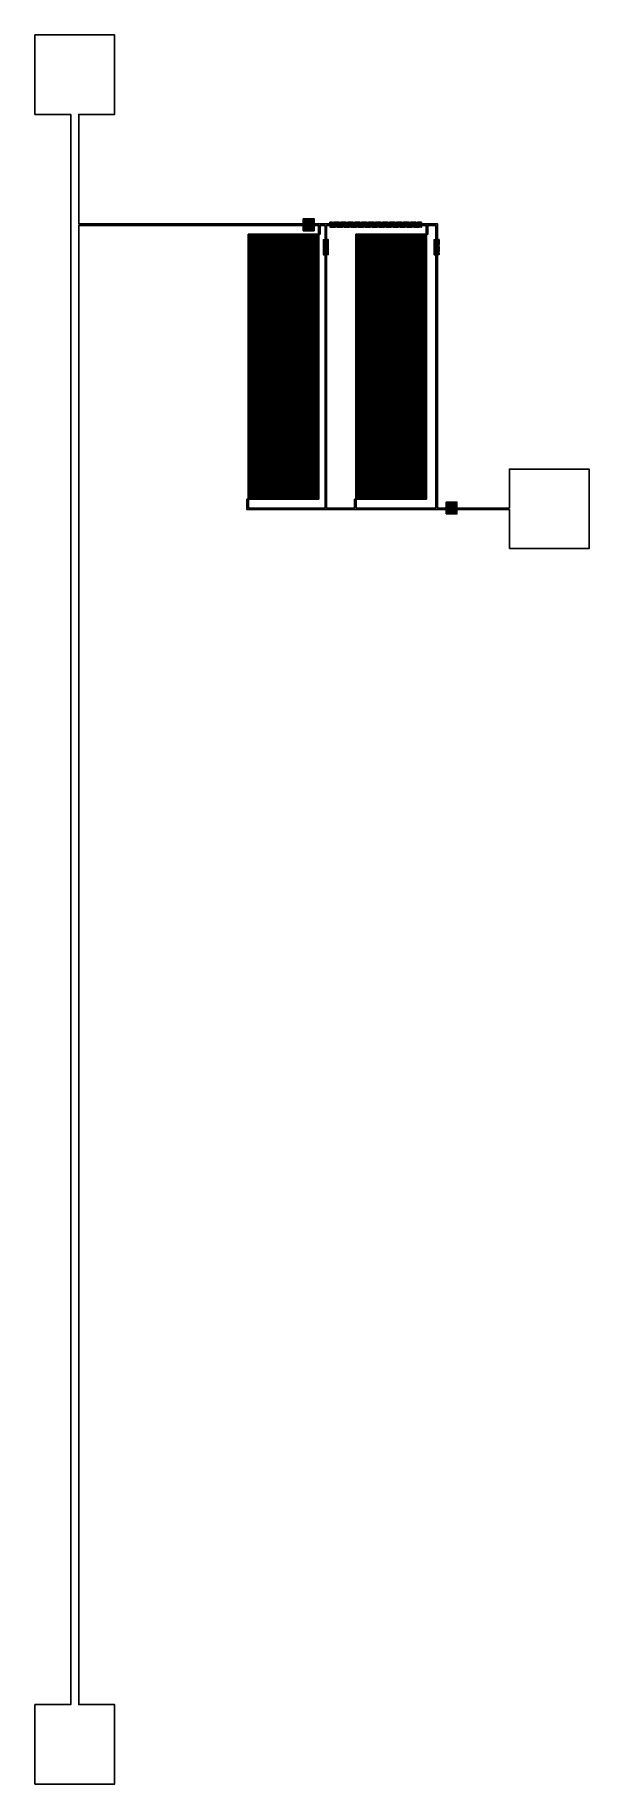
# Model space of a CAD drawing. Extents: x -500 to 6466, y -11000 to 11000.
import ezdxf

# ---------------------------------------------------------------- set-up
doc = ezdxf.new("R2010")
doc.units = 0
doc.layers.add('L2D0', color=1, linetype='CONTINUOUS')

msp = doc.modelspace()

# ---------------------------------------------------------------- linework, layer by layer
at = {"layer": 'L2D0'}
for points in [[(-500, -11000), (-500, -10000), (-50, -10000), (-50, 10000), (-500, 10000), (-500, 11000), (500, 11000), (500, 10000), (50, 10000), (50, 8624.8), (2873, 8624.8), (2873, 8688), (3004, 8688), (3004, 8686), (2876, 8686), (2876, 8680), (3004, 8680), (3004, 8678), (2876, 8678), (2876, 8672), (3004, 8672), (3004, 8670), (2876, 8670), (2876, 8664), (3004, 8664), (3004, 8662), (2876, 8662), (2876, 8656), (3004, 8656), (3004, 8654), (2876, 8654), (2876, 8648), (3004, 8648), (3004, 8646), (2876, 8646), (2876, 8640), (3004, 8640), (3004, 8638), (2876, 8638), (2876, 8632), (3004, 8632), (3004, 8630), (2876, 8630), (2876, 8624), (3004, 8624), (3004, 8622), (2876, 8622), (2876, 8616), (3004, 8616), (3004, 8614), (2876, 8614), (2876, 8608), (3004, 8608), (3004, 8606), (2876, 8606), (2876, 8600), (3004, 8600), (3004, 8598), (2876, 8598), (2876, 8592), (3004, 8592), (3004, 8590), (2876, 8590), (2876, 8584), (3004, 8584), (3004, 8582), (2876, 8582), (2876, 8576), (3004, 8576), (3004, 8574), (2876, 8574), (2876, 8568), (3004, 8568), (3004, 8566), (2876, 8566), (2876, 8560), (3004, 8560), (3004, 8558), (2876, 8558), (2876, 8552), (3004, 8552), (3004, 8550), (2876, 8550), (2876, 8544), (3004, 8544), (3004, 8542), (2876, 8542), (2876, 8538), (2873, 8538), (2873, 8604.8), (50, 8604.8), (50, 4624.8), (50, 4624.8), (50, 4604.8), (50, 4604.8), (50, 625.6), (50, 625.6), (50, 601.8), (50, 601.8), (50, -3374.1), (50, -3374.1), (50, -3398), (50, -3398), (50, -7374.8), (50, -7374.8), (50, -7397), (50, -7397), (50, -10000), (500, -10000), (500, -11000)], [(4670, 4975), (4670, 5030), (2165, 5030), (2165, 5160), (2182, 5160), (2182, 8494), (3063, 8494), (3063, 8492), (2185, 8492), (2185, 8486), (3063, 8486), (3063, 8484), (2185, 8484), (2185, 8478), (3063, 8478), (3063, 8476), (2185, 8476), (2185, 8470), (3063, 8470), (3063, 8468), (2185, 8468), (2185, 8462), (3063, 8462), (3063, 8460), (2185, 8460), (2185, 8454), (3063, 8454), (3063, 8452), (2185, 8452), (2185, 8446), (3063, 8446), (3063, 8444), (2185, 8444), (2185, 8438), (3063, 8438), (3063, 8436), (2185, 8436), (2185, 8430), (3063, 8430), (3063, 8428), (2185, 8428), (2185, 8422), (3063, 8422), (3063, 8420), (2185, 8420), (2185, 8414), (3063, 8414), (3063, 8412), (2185, 8412), (2185, 8406), (3063, 8406), (3063, 8404), (2185, 8404), (2185, 8398), (3063, 8398), (3063, 8396), (2185, 8396), (2185, 8390), (3063, 8390), (3063, 8388), (2185, 8388), (2185, 8382), (3063, 8382), (3063, 8380), (2185, 8380), (2185, 8374), (3063, 8374), (3063, 8372), (2185, 8372), (2185, 8366), (3063, 8366), (3063, 8364), (2185, 8364), (2185, 8358), (3063, 8358), (3063, 8356), (2185, 8356), (2185, 8350), (3063, 8350), (3063, 8348), (2185, 8348), (2185, 8342), (3063, 8342), (3063, 8340), (2185, 8340), (2185, 8334), (3063, 8334), (3063, 8332), (2185, 8332), (2185, 8326), (3063, 8326), (3063, 8324), (2185, 8324), (2185, 8318), (3063, 8318), (3063, 8316), (2185, 8316), (2185, 8310), (3063, 8310), (3063, 8308), (2185, 8308), (2185, 8302), (3063, 8302), (3063, 8300), (2185, 8300), (2185, 8294), (3063, 8294), (3063, 8292), (2185, 8292), (2185, 8286), (3063, 8286), (3063, 8284), (2185, 8284), (2185, 8278), (3063, 8278), (3063, 8276), (2185, 8276), (2185, 8270), (3063, 8270), (3063, 8268), (2185, 8268), (2185, 8262), (3063, 8262), (3063, 8260), (2185, 8260), (2185, 8254), (3063, 8254), (3063, 8252), (2185, 8252), (2185, 8246), (3063, 8246), (3063, 8244), (2185, 8244), (2185, 8238), (3063, 8238), (3063, 8236), (2185, 8236), (2185, 8230), (3063, 8230), (3063, 8228), (2185, 8228), (2185, 8222), (3063, 8222), (3063, 8220), (2185, 8220), (2185, 8214), (3063, 8214), (3063, 8212), (2185, 8212), (2185, 8206), (3063, 8206), (3063, 8204), (2185, 8204), (2185, 8198), (3063, 8198), (3063, 8196), (2185, 8196), (2185, 8190), (3063, 8190), (3063, 8188), (2185, 8188), (2185, 8182), (3063, 8182), (3063, 8180), (2185, 8180), (2185, 8174), (3063, 8174), (3063, 8172), (2185, 8172), (2185, 8166), (3063, 8166), (3063, 8164), (2185, 8164), (2185, 8158), (3063, 8158), (3063, 8156), (2185, 8156), (2185, 8150), (3063, 8150), (3063, 8148), (2185, 8148), (2185, 8142), (3063, 8142), (3063, 8140), (2185, 8140), (2185, 8134), (3063, 8134), (3063, 8132), (2185, 8132), (2185, 8126), (3063, 8126), (3063, 8124), (2185, 8124), (2185, 8118), (3063, 8118), (3063, 8116), (2185, 8116), (2185, 8110), (3063, 8110), (3063, 8108), (2185, 8108), (2185, 8102), (3063, 8102), (3063, 8100), (2185, 8100), (2185, 8094), (3063, 8094), (3063, 8092), (2185, 8092), (2185, 8086), (3063, 8086), (3063, 8084), (2185, 8084), (2185, 8078), (3063, 8078), (3063, 8076), (2185, 8076), (2185, 8070), (3063, 8070), (3063, 8068), (2185, 8068), (2185, 8062), (3063, 8062), (3063, 8060), (2185, 8060), (2185, 8054), (3063, 8054), (3063, 8052), (2185, 8052), (2185, 8046), (3063, 8046), (3063, 8044), (2185, 8044), (2185, 8038), (3063, 8038), (3063, 8036), (2185, 8036), (2185, 8030), (3063, 8030), (3063, 8028), (2185, 8028), (2185, 8022), (3063, 8022), (3063, 8020), (2185, 8020), (2185, 8014), (3063, 8014), (3063, 8012), (2185, 8012), (2185, 8006), (3063, 8006), (3063, 8004), (2185, 8004), (2185, 7998), (3063, 7998), (3063, 7996), (2185, 7996), (2185, 7990), (3063, 7990), (3063, 7988), (2185, 7988), (2185, 7982), (3063, 7982), (3063, 7980), (2185, 7980), (2185, 7974), (3063, 7974), (3063, 7972), (2185, 7972), (2185, 7966), (3063, 7966), (3063, 7964), (2185, 7964), (2185, 7958), (3063, 7958), (3063, 7956), (2185, 7956), (2185, 7950), (3063, 7950), (3063, 7948), (2185, 7948), (2185, 7942), (3063, 7942), (3063, 7940), (2185, 7940), (2185, 7934), (3063, 7934), (3063, 7932), (2185, 7932), (2185, 7926), (3063, 7926), (3063, 7924), (2185, 7924), (2185, 7918), (3063, 7918), (3063, 7916), (2185, 7916), (2185, 7910), (3063, 7910), (3063, 7908), (2185, 7908), (2185, 7902), (3063, 7902), (3063, 7900), (2185, 7900), (2185, 7894), (3063, 7894), (3063, 7892), (2185, 7892), (2185, 7886), (3063, 7886), (3063, 7884), (2185, 7884), (2185, 7878), (3063, 7878), (3063, 7876), (2185, 7876), (2185, 7870), (3063, 7870), (3063, 7868), (2185, 7868), (2185, 7862), (3063, 7862), (3063, 7860), (2185, 7860), (2185, 7854), (3063, 7854), (3063, 7852), (2185, 7852), (2185, 7846), (3063, 7846), (3063, 7844), (2185, 7844), (2185, 7838), (3063, 7838), (3063, 7836), (2185, 7836), (2185, 7830), (3063, 7830), (3063, 7828), (2185, 7828), (2185, 7822), (3063, 7822), (3063, 7820), (2185, 7820), (2185, 7814), (3063, 7814), (3063, 7812), (2185, 7812), (2185, 7806), (3063, 7806), (3063, 7804), (2185, 7804), (2185, 7798), (3063, 7798), (3063, 7796), (2185, 7796), (2185, 7790), (3063, 7790), (3063, 7788), (2185, 7788), (2185, 7782), (3063, 7782), (3063, 7780), (2185, 7780), (2185, 7774), (3063, 7774), (3063, 7772), (2185, 7772), (2185, 7766), (3063, 7766), (3063, 7764), (2185, 7764), (2185, 7758), (3063, 7758), (3063, 7756), (2185, 7756), (2185, 7750), (3063, 7750), (3063, 7748), (2185, 7748), (2185, 7742), (3063, 7742), (3063, 7740), (2185, 7740), (2185, 7734), (3063, 7734), (3063, 7732), (2185, 7732), (2185, 7726), (3063, 7726), (3063, 7724), (2185, 7724), (2185, 7718), (3063, 7718), (3063, 7716), (2185, 7716), (2185, 7710), (3063, 7710), (3063, 7708), (2185, 7708), (2185, 7702), (3063, 7702), (3063, 7700), (2185, 7700), (2185, 7694), (3063, 7694), (3063, 7692), (2185, 7692), (2185, 7686), (3063, 7686), (3063, 7684), (2185, 7684), (2185, 7678), (3063, 7678), (3063, 7676), (2185, 7676), (2185, 7670), (3063, 7670), (3063, 7668), (2185, 7668), (2185, 7662), (3063, 7662), (3063, 7660), (2185, 7660), (2185, 7654), (3063, 7654), (3063, 7652), (2185, 7652), (2185, 7646), (3063, 7646), (3063, 7644), (2185, 7644), (2185, 7638), (3063, 7638), (3063, 7636), (2185, 7636), (2185, 7630), (3063, 7630), (3063, 7628), (2185, 7628), (2185, 7622), (3063, 7622), (3063, 7620), (2185, 7620), (2185, 7614), (3063, 7614), (3063, 7612), (2185, 7612), (2185, 7606), (3063, 7606), (3063, 7604), (2185, 7604), (2185, 7598), (3063, 7598), (3063, 7596), (2185, 7596), (2185, 7590), (3063, 7590), (3063, 7588), (2185, 7588), (2185, 7582), (3063, 7582), (3063, 7580), (2185, 7580), (2185, 7574), (3063, 7574), (3063, 7572), (2185, 7572), (2185, 7566), (3063, 7566), (3063, 7564), (2185, 7564), (2185, 7558), (3063, 7558), (3063, 7556), (2185, 7556), (2185, 7550), (3063, 7550), (3063, 7548), (2185, 7548), (2185, 7542), (3063, 7542), (3063, 7540), (2185, 7540), (2185, 7534), (3063, 7534), (3063, 7532), (2185, 7532), (2185, 7526), (3063, 7526), (3063, 7524), (2185, 7524), (2185, 7518), (3063, 7518), (3063, 7516), (2185, 7516), (2185, 7510), (3063, 7510), (3063, 7508), (2185, 7508), (2185, 7502), (3063, 7502), (3063, 7500), (2185, 7500), (2185, 7494), (3063, 7494), (3063, 7492), (2185, 7492), (2185, 7486), (3063, 7486), (3063, 7484), (2185, 7484), (2185, 7478), (3063, 7478), (3063, 7476), (2185, 7476), (2185, 7470), (3063, 7470), (3063, 7468), (2185, 7468), (2185, 7462), (3063, 7462), (3063, 7460), (2185, 7460), (2185, 7454), (3063, 7454), (3063, 7452), (2185, 7452), (2185, 7446), (3063, 7446), (3063, 7444), (2185, 7444), (2185, 7438), (3063, 7438), (3063, 7436), (2185, 7436), (2185, 7430), (3063, 7430), (3063, 7428), (2185, 7428), (2185, 7422), (3063, 7422), (3063, 7420), (2185, 7420), (2185, 7414), (3063, 7414), (3063, 7412), (2185, 7412), (2185, 7406), (3063, 7406), (3063, 7404), (2185, 7404), (2185, 7398), (3063, 7398), (3063, 7396), (2185, 7396), (2185, 7390), (3063, 7390), (3063, 7388), (2185, 7388), (2185, 7382), (3063, 7382), (3063, 7380), (2185, 7380), (2185, 7374), (3063, 7374), (3063, 7372), (2185, 7372), (2185, 7366), (3063, 7366), (3063, 7364), (2185, 7364), (2185, 7358), (3063, 7358), (3063, 7356), (2185, 7356), (2185, 7350), (3063, 7350), (3063, 7348), (2185, 7348), (2185, 7342), (3063, 7342), (3063, 7340), (2185, 7340), (2185, 7334), (3063, 7334), (3063, 7332), (2185, 7332), (2185, 7326), (3063, 7326), (3063, 7324), (2185, 7324), (2185, 7318), (3063, 7318), (3063, 7316), (2185, 7316), (2185, 7310), (3063, 7310), (3063, 7308), (2185, 7308), (2185, 7302), (3063, 7302), (3063, 7300), (2185, 7300), (2185, 7294), (3063, 7294), (3063, 7292), (2185, 7292), (2185, 7286), (3063, 7286), (3063, 7284), (2185, 7284), (2185, 7278), (3063, 7278), (3063, 7276), (2185, 7276), (2185, 7270), (3063, 7270), (3063, 7268), (2185, 7268), (2185, 7262), (3063, 7262), (3063, 7260), (2185, 7260), (2185, 7254), (3063, 7254), (3063, 7252), (2185, 7252), (2185, 7246), (3063, 7246), (3063, 7244), (2185, 7244), (2185, 7238), (3063, 7238), (3063, 7236), (2185, 7236), (2185, 7230), (3063, 7230), (3063, 7228), (2185, 7228), (2185, 7222), (3063, 7222), (3063, 7220), (2185, 7220), (2185, 7214), (3063, 7214), (3063, 7212), (2185, 7212), (2185, 7206), (3063, 7206), (3063, 7204), (2185, 7204), (2185, 7198), (3063, 7198), (3063, 7196), (2185, 7196), (2185, 7190), (3063, 7190), (3063, 7188), (2185, 7188), (2185, 7182), (3063, 7182), (3063, 7180), (2185, 7180), (2185, 7174), (3063, 7174), (3063, 7172), (2185, 7172), (2185, 7166), (3063, 7166), (3063, 7164), (2185, 7164), (2185, 7158), (3063, 7158), (3063, 7156), (2185, 7156), (2185, 7150), (3063, 7150), (3063, 7148), (2185, 7148), (2185, 7142), (3063, 7142), (3063, 7140), (2185, 7140), (2185, 7134), (3063, 7134), (3063, 7132), (2185, 7132), (2185, 7126), (3063, 7126), (3063, 7124), (2185, 7124), (2185, 7118), (3063, 7118), (3063, 7116), (2185, 7116), (2185, 7110), (3063, 7110), (3063, 7108), (2185, 7108), (2185, 7102), (3063, 7102), (3063, 7100), (2185, 7100), (2185, 7094), (3063, 7094), (3063, 7092), (2185, 7092), (2185, 7086), (3063, 7086), (3063, 7084), (2185, 7084), (2185, 7078), (3063, 7078), (3063, 7076), (2185, 7076), (2185, 7070), (3063, 7070), (3063, 7068), (2185, 7068), (2185, 7062), (3063, 7062), (3063, 7060), (2185, 7060), (2185, 7054), (3063, 7054), (3063, 7052), (2185, 7052), (2185, 7046), (3063, 7046), (3063, 7044), (2185, 7044), (2185, 7038), (3063, 7038), (3063, 7036), (2185, 7036), (2185, 7030), (3063, 7030), (3063, 7028), (2185, 7028), (2185, 7022), (3063, 7022), (3063, 7020), (2185, 7020), (2185, 7014), (3063, 7014), (3063, 7012), (2185, 7012), (2185, 7006), (3063, 7006), (3063, 7004), (2185, 7004), (2185, 6998), (3063, 6998), (3063, 6996), (2185, 6996), (2185, 6990), (3063, 6990), (3063, 6988), (2185, 6988), (2185, 6982), (3063, 6982), (3063, 6980), (2185, 6980), (2185, 6974), (3063, 6974), (3063, 6972), (2185, 6972), (2185, 6966), (3063, 6966), (3063, 6964), (2185, 6964), (2185, 6958), (3063, 6958), (3063, 6956), (2185, 6956), (2185, 6950), (3063, 6950), (3063, 6948), (2185, 6948), (2185, 6942), (3063, 6942), (3063, 6940), (2185, 6940), (2185, 6934), (3063, 6934), (3063, 6932), (2185, 6932), (2185, 6926), (3063, 6926), (3063, 6924), (2185, 6924), (2185, 6918), (3063, 6918), (3063, 6916), (2185, 6916), (2185, 6910), (3063, 6910), (3063, 6908), (2185, 6908), (2185, 6902), (3063, 6902), (3063, 6900), (2185, 6900), (2185, 6894), (3063, 6894), (3063, 6892), (2185, 6892), (2185, 6886), (3063, 6886), (3063, 6884), (2185, 6884), (2185, 6878), (3063, 6878), (3063, 6876), (2185, 6876), (2185, 6870), (3063, 6870), (3063, 6868), (2185, 6868), (2185, 6862), (3063, 6862), (3063, 6860), (2185, 6860), (2185, 6854), (3063, 6854), (3063, 6852), (2185, 6852), (2185, 6846), (3063, 6846), (3063, 6844), (2185, 6844), (2185, 6838), (3063, 6838), (3063, 6836), (2185, 6836), (2185, 6830), (3063, 6830), (3063, 6828), (2185, 6828), (2185, 6822), (3063, 6822), (3063, 6820), (2185, 6820), (2185, 6814), (3063, 6814), (3063, 6812), (2185, 6812), (2185, 6806), (3063, 6806), (3063, 6804), (2185, 6804), (2185, 6798), (3063, 6798), (3063, 6796), (2185, 6796), (2185, 6790), (3063, 6790), (3063, 6788), (2185, 6788), (2185, 6782), (3063, 6782), (3063, 6780), (2185, 6780), (2185, 6774), (3063, 6774), (3063, 6772), (2185, 6772), (2185, 6766), (3063, 6766), (3063, 6764), (2185, 6764), (2185, 6758), (3063, 6758), (3063, 6756), (2185, 6756), (2185, 6750), (3063, 6750), (3063, 6748), (2185, 6748), (2185, 6742), (3063, 6742), (3063, 6740), (2185, 6740), (2185, 6734), (3063, 6734), (3063, 6732), (2185, 6732), (2185, 6726), (3063, 6726), (3063, 6724), (2185, 6724), (2185, 6718), (3063, 6718), (3063, 6716), (2185, 6716), (2185, 6710), (3063, 6710), (3063, 6708), (2185, 6708), (2185, 6702), (3063, 6702), (3063, 6700), (2185, 6700), (2185, 6694), (3063, 6694), (3063, 6692), (2185, 6692), (2185, 6686), (3063, 6686), (3063, 6684), (2185, 6684), (2185, 6678), (3063, 6678), (3063, 6676), (2185, 6676), (2185, 6670), (3063, 6670), (3063, 6668), (2185, 6668), (2185, 6662), (3063, 6662), (3063, 6660), (2185, 6660), (2185, 6654), (3063, 6654), (3063, 6652), (2185, 6652), (2185, 6646), (3063, 6646), (3063, 6644), (2185, 6644), (2185, 6638), (3063, 6638), (3063, 6636), (2185, 6636), (2185, 6630), (3063, 6630), (3063, 6628), (2185, 6628), (2185, 6622), (3063, 6622), (3063, 6620), (2185, 6620), (2185, 6614), (3063, 6614), (3063, 6612), (2185, 6612), (2185, 6606), (3063, 6606), (3063, 6604), (2185, 6604), (2185, 6598), (3063, 6598), (3063, 6596), (2185, 6596), (2185, 6590), (3063, 6590), (3063, 6588), (2185, 6588), (2185, 6582), (3063, 6582), (3063, 6580), (2185, 6580), (2185, 6574), (3063, 6574), (3063, 6572), (2185, 6572), (2185, 6566), (3063, 6566), (3063, 6564), (2185, 6564), (2185, 6558), (3063, 6558), (3063, 6556), (2185, 6556), (2185, 6550), (3063, 6550), (3063, 6548), (2185, 6548), (2185, 6542), (3063, 6542), (3063, 6540), (2185, 6540), (2185, 6534), (3063, 6534), (3063, 6532), (2185, 6532), (2185, 6526), (3063, 6526), (3063, 6524), (2185, 6524), (2185, 6518), (3063, 6518), (3063, 6516), (2185, 6516), (2185, 6510), (3063, 6510), (3063, 6508), (2185, 6508), (2185, 6502), (3063, 6502), (3063, 6500), (2185, 6500), (2185, 6494), (3063, 6494), (3063, 6492), (2185, 6492), (2185, 6486), (3063, 6486), (3063, 6484), (2185, 6484), (2185, 6478), (3063, 6478), (3063, 6476), (2185, 6476), (2185, 6470), (3063, 6470), (3063, 6468), (2185, 6468), (2185, 6462), (3063, 6462), (3063, 6460), (2185, 6460), (2185, 6454), (3063, 6454), (3063, 6452), (2185, 6452), (2185, 6446), (3063, 6446), (3063, 6444), (2185, 6444), (2185, 6438), (3063, 6438), (3063, 6436), (2185, 6436), (2185, 6430), (3063, 6430), (3063, 6428), (2185, 6428), (2185, 6422), (3063, 6422), (3063, 6420), (2185, 6420), (2185, 6414), (3063, 6414), (3063, 6412), (2185, 6412), (2185, 6406), (3063, 6406), (3063, 6404), (2185, 6404), (2185, 6398), (3063, 6398), (3063, 6396), (2185, 6396), (2185, 6390), (3063, 6390), (3063, 6388), (2185, 6388), (2185, 6382), (3063, 6382), (3063, 6380), (2185, 6380), (2185, 6374), (3063, 6374), (3063, 6372), (2185, 6372), (2185, 6366), (3063, 6366), (3063, 6364), (2185, 6364), (2185, 6358), (3063, 6358), (3063, 6356), (2185, 6356), (2185, 6350), (3063, 6350), (3063, 6348), (2185, 6348), (2185, 6342), (3063, 6342), (3063, 6340), (2185, 6340), (2185, 6334), (3063, 6334), (3063, 6332), (2185, 6332), (2185, 6326), (3063, 6326), (3063, 6324), (2185, 6324), (2185, 6318), (3063, 6318), (3063, 6316), (2185, 6316), (2185, 6310), (3063, 6310), (3063, 6308), (2185, 6308), (2185, 6302), (3063, 6302), (3063, 6300), (2185, 6300), (2185, 6294), (3063, 6294), (3063, 6292), (2185, 6292), (2185, 6286), (3063, 6286), (3063, 6284), (2185, 6284), (2185, 6278), (3063, 6278), (3063, 6276), (2185, 6276), (2185, 6270), (3063, 6270), (3063, 6268), (2185, 6268), (2185, 6262), (3063, 6262), (3063, 6260), (2185, 6260), (2185, 6254), (3063, 6254), (3063, 6252), (2185, 6252), (2185, 6246), (3063, 6246), (3063, 6244), (2185, 6244), (2185, 6238), (3063, 6238), (3063, 6236), (2185, 6236), (2185, 6230), (3063, 6230), (3063, 6228), (2185, 6228), (2185, 6222), (3063, 6222), (3063, 6220), (2185, 6220), (2185, 6214), (3063, 6214), (3063, 6212), (2185, 6212), (2185, 6206), (3063, 6206), (3063, 6204), (2185, 6204), (2185, 6198), (3063, 6198), (3063, 6196), (2185, 6196), (2185, 6190), (3063, 6190), (3063, 6188), (2185, 6188), (2185, 6182), (3063, 6182), (3063, 6180), (2185, 6180), (2185, 6174), (3063, 6174), (3063, 6172), (2185, 6172), (2185, 6166), (3063, 6166), (3063, 6164), (2185, 6164), (2185, 6158), (3063, 6158), (3063, 6156), (2185, 6156), (2185, 6150), (3063, 6150), (3063, 6148), (2185, 6148), (2185, 6142), (3063, 6142), (3063, 6140), (2185, 6140), (2185, 6134), (3063, 6134), (3063, 6132), (2185, 6132), (2185, 6126), (3063, 6126), (3063, 6124), (2185, 6124), (2185, 6118), (3063, 6118), (3063, 6116), (2185, 6116), (2185, 6110), (3063, 6110), (3063, 6108), (2185, 6108), (2185, 6102), (3063, 6102), (3063, 6100), (2185, 6100), (2185, 6094), (3063, 6094), (3063, 6092), (2185, 6092), (2185, 6086), (3063, 6086), (3063, 6084), (2185, 6084), (2185, 6078), (3063, 6078), (3063, 6076), (2185, 6076), (2185, 6070), (3063, 6070), (3063, 6068), (2185, 6068), (2185, 6062), (3063, 6062), (3063, 6060), (2185, 6060), (2185, 6054), (3063, 6054), (3063, 6052), (2185, 6052), (2185, 6046), (3063, 6046), (3063, 6044), (2185, 6044), (2185, 6038), (3063, 6038), (3063, 6036), (2185, 6036), (2185, 6030), (3063, 6030), (3063, 6028), (2185, 6028), (2185, 6022), (3063, 6022), (3063, 6020), (2185, 6020), (2185, 6014), (3063, 6014), (3063, 6012), (2185, 6012), (2185, 6006), (3063, 6006), (3063, 6004), (2185, 6004), (2185, 5998), (3063, 5998), (3063, 5996), (2185, 5996), (2185, 5990), (3063, 5990), (3063, 5988), (2185, 5988), (2185, 5982), (3063, 5982), (3063, 5980), (2185, 5980), (2185, 5974), (3063, 5974), (3063, 5972), (2185, 5972), (2185, 5966), (3063, 5966), (3063, 5964), (2185, 5964), (2185, 5958), (3063, 5958), (3063, 5956), (2185, 5956), (2185, 5950), (3063, 5950), (3063, 5948), (2185, 5948), (2185, 5942), (3063, 5942), (3063, 5940), (2185, 5940), (2185, 5934), (3063, 5934), (3063, 5932), (2185, 5932), (2185, 5926), (3063, 5926), (3063, 5924), (2185, 5924), (2185, 5918), (3063, 5918), (3063, 5916), (2185, 5916), (2185, 5910), (3063, 5910), (3063, 5908), (2185, 5908), (2185, 5902), (3063, 5902), (3063, 5900), (2185, 5900), (2185, 5894), (3063, 5894), (3063, 5892), (2185, 5892), (2185, 5886), (3063, 5886), (3063, 5884), (2185, 5884), (2185, 5878), (3063, 5878), (3063, 5876), (2185, 5876), (2185, 5870), (3063, 5870), (3063, 5868), (2185, 5868), (2185, 5862), (3063, 5862), (3063, 5860), (2185, 5860), (2185, 5854), (3063, 5854), (3063, 5852), (2185, 5852), (2185, 5846), (3063, 5846), (3063, 5844), (2185, 5844), (2185, 5838), (3063, 5838), (3063, 5836), (2185, 5836), (2185, 5830), (3063, 5830), (3063, 5828), (2185, 5828), (2185, 5822), (3063, 5822), (3063, 5820), (2185, 5820), (2185, 5814), (3063, 5814), (3063, 5812), (2185, 5812), (2185, 5806), (3063, 5806), (3063, 5804), (2185, 5804), (2185, 5798), (3063, 5798), (3063, 5796), (2185, 5796), (2185, 5790), (3063, 5790), (3063, 5788), (2185, 5788), (2185, 5782), (3063, 5782), (3063, 5780), (2185, 5780), (2185, 5774), (3063, 5774), (3063, 5772), (2185, 5772), (2185, 5766), (3063, 5766), (3063, 5764), (2185, 5764), (2185, 5758), (3063, 5758), (3063, 5756), (2185, 5756), (2185, 5750), (3063, 5750), (3063, 5748), (2185, 5748), (2185, 5742), (3063, 5742), (3063, 5740), (2185, 5740), (2185, 5734), (3063, 5734), (3063, 5732), (2185, 5732), (2185, 5726), (3063, 5726), (3063, 5724), (2185, 5724), (2185, 5718), (3063, 5718), (3063, 5716), (2185, 5716), (2185, 5710), (3063, 5710), (3063, 5708), (2185, 5708), (2185, 5702), (3063, 5702), (3063, 5700), (2185, 5700), (2185, 5694), (3063, 5694), (3063, 5692), (2185, 5692), (2185, 5686), (3063, 5686), (3063, 5684), (2185, 5684), (2185, 5678), (3063, 5678), (3063, 5676), (2185, 5676), (2185, 5670), (3063, 5670), (3063, 5668), (2185, 5668), (2185, 5662), (3063, 5662), (3063, 5660), (2185, 5660), (2185, 5654), (3063, 5654), (3063, 5652), (2185, 5652), (2185, 5646), (3063, 5646), (3063, 5644), (2185, 5644), (2185, 5638), (3063, 5638), (3063, 5636), (2185, 5636), (2185, 5630), (3063, 5630), (3063, 5628), (2185, 5628), (2185, 5622), (3063, 5622), (3063, 5620), (2185, 5620), (2185, 5614), (3063, 5614), (3063, 5612), (2185, 5612), (2185, 5606), (3063, 5606), (3063, 5604), (2185, 5604), (2185, 5598), (3063, 5598), (3063, 5596), (2185, 5596), (2185, 5590), (3063, 5590), (3063, 5588), (2185, 5588), (2185, 5582), (3063, 5582), (3063, 5580), (2185, 5580), (2185, 5574), (3063, 5574), (3063, 5572), (2185, 5572), (2185, 5566), (3063, 5566), (3063, 5564), (2185, 5564), (2185, 5558), (3063, 5558), (3063, 5556), (2185, 5556), (2185, 5550), (3063, 5550), (3063, 5548), (2185, 5548), (2185, 5542), (3063, 5542), (3063, 5540), (2185, 5540), (2185, 5534), (3063, 5534), (3063, 5532), (2185, 5532), (2185, 5526), (3063, 5526), (3063, 5524), (2185, 5524), (2185, 5518), (3063, 5518), (3063, 5516), (2185, 5516), (2185, 5510), (3063, 5510), (3063, 5508), (2185, 5508), (2185, 5502), (3063, 5502), (3063, 5500), (2185, 5500), (2185, 5494), (3063, 5494), (3063, 5492), (2185, 5492), (2185, 5486), (3063, 5486), (3063, 5484), (2185, 5484), (2185, 5478), (3063, 5478), (3063, 5476), (2185, 5476), (2185, 5470), (3063, 5470), (3063, 5468), (2185, 5468), (2185, 5462), (3063, 5462), (3063, 5460), (2185, 5460), (2185, 5454), (3063, 5454), (3063, 5452), (2185, 5452), (2185, 5446), (3063, 5446), (3063, 5444), (2185, 5444), (2185, 5438), (3063, 5438), (3063, 5436), (2185, 5436), (2185, 5430), (3063, 5430), (3063, 5428), (2185, 5428), (2185, 5422), (3063, 5422), (3063, 5420), (2185, 5420), (2185, 5414), (3063, 5414), (3063, 5412), (2185, 5412), (2185, 5406), (3063, 5406), (3063, 5404), (2185, 5404), (2185, 5398), (3063, 5398), (3063, 5396), (2185, 5396), (2185, 5390), (3063, 5390), (3063, 5388), (2185, 5388), (2185, 5382), (3063, 5382), (3063, 5380), (2185, 5380), (2185, 5374), (3063, 5374), (3063, 5372), (2185, 5372), (2185, 5366), (3063, 5366), (3063, 5364), (2185, 5364), (2185, 5358), (3063, 5358), (3063, 5356), (2185, 5356), (2185, 5350), (3063, 5350), (3063, 5348), (2185, 5348), (2185, 5342), (3063, 5342), (3063, 5340), (2185, 5340), (2185, 5334), (3063, 5334), (3063, 5332), (2185, 5332), (2185, 5326), (3063, 5326), (3063, 5324), (2185, 5324), (2185, 5318), (3063, 5318), (3063, 5316), (2185, 5316), (2185, 5310), (3063, 5310), (3063, 5308), (2185, 5308), (2185, 5302), (3063, 5302), (3063, 5300), (2185, 5300), (2185, 5294), (3063, 5294), (3063, 5292), (2185, 5292), (2185, 5286), (3063, 5286), (3063, 5284), (2185, 5284), (2185, 5278), (3063, 5278), (3063, 5276), (2185, 5276), (2185, 5270), (3063, 5270), (3063, 5268), (2185, 5268), (2185, 5262), (3063, 5262), (3063, 5260), (2185, 5260), (2185, 5254), (3063, 5254), (3063, 5252), (2185, 5252), (2185, 5246), (3063, 5246), (3063, 5244), (2185, 5244), (2185, 5238), (3063, 5238), (3063, 5236), (2185, 5236), (2185, 5230), (3063, 5230), (3063, 5228), (2185, 5228), (2185, 5222), (3063, 5222), (3063, 5220), (2185, 5220), (2185, 5214), (3063, 5214), (3063, 5212), (2185, 5212), (2185, 5206), (3063, 5206), (3063, 5204), (2185, 5204), (2185, 5198), (3063, 5198), (3063, 5196), (2185, 5196), (2185, 5190), (3063, 5190), (3063, 5188), (2185, 5188), (2185, 5182), (3063, 5182), (3063, 5180), (2185, 5180), (2185, 5174), (3063, 5174), (3063, 5172), (2185, 5172), (2185, 5166), (3063, 5166), (3063, 5164), (2185, 5164), (2185, 5050), (3147, 5050), (3147, 8236.5), (3126, 8236.5), (3126, 8239.5), (3187, 8239.5), (3187, 8240.5), (3126, 8240.5), (3126, 8243.5), (3187, 8243.5), (3187, 8244.5), (3126, 8244.5), (3126, 8247.5), (3187, 8247.5), (3187, 8248.5), (3126, 8248.5), (3126, 8251.5), (3187, 8251.5), (3187, 8252.5), (3126, 8252.5), (3126, 8255.5), (3187, 8255.5), (3187, 8256.5), (3126, 8256.5), (3126, 8259.5), (3187, 8259.5), (3187, 8260.5), (3126, 8260.5), (3126, 8263.5), (3187, 8263.5), (3187, 8264.5), (3126, 8264.5), (3126, 8267.5), (3187, 8267.5), (3187, 8268.5), (3126, 8268.5), (3126, 8271.5), (3187, 8271.5), (3187, 8272.5), (3126, 8272.5), (3126, 8275.5), (3187, 8275.5), (3187, 8276.5), (3126, 8276.5), (3126, 8279.5), (3187, 8279.5), (3187, 8280.5), (3126, 8280.5), (3126, 8283.5), (3187, 8283.5), (3187, 8284.5), (3126, 8284.5), (3126, 8287.5), (3187, 8287.5), (3187, 8288.5), (3126, 8288.5), (3126, 8291.5), (3187, 8291.5), (3187, 8292.5), (3126, 8292.5), (3126, 8295.5), (3187, 8295.5), (3187, 8296.5), (3126, 8296.5), (3126, 8299.5), (3187, 8299.5), (3187, 8300.5), (3126, 8300.5), (3126, 8303.5), (3187, 8303.5), (3187, 8304.5), (3126, 8304.5), (3126, 8307.5), (3187, 8307.5), (3187, 8308.5), (3126, 8308.5), (3126, 8311.5), (3187, 8311.5), (3187, 8312.5), (3126, 8312.5), (3126, 8315.5), (3187, 8315.5), (3187, 8316.5), (3126, 8316.5), (3126, 8319.5), (3187, 8319.5), (3187, 8320.5), (3126, 8320.5), (3126, 8323.5), (3187, 8323.5), (3187, 8324.5), (3126, 8324.5), (3126, 8327.5), (3187, 8327.5), (3187, 8328.5), (3126, 8328.5), (3126, 8331.5), (3187, 8331.5), (3187, 8332.5), (3126, 8332.5), (3126, 8335.5), (3187, 8335.5), (3187, 8336.5), (3126, 8336.5), (3126, 8339.5), (3187, 8339.5), (3187, 8340.5), (3126, 8340.5), (3126, 8343.5), (3187, 8343.5), (3187, 8344.5), (3126, 8344.5), (3126, 8347.5), (3187, 8347.5), (3187, 8348.5), (3126, 8348.5), (3126, 8351.5), (3187, 8351.5), (3187, 8352.5), (3126, 8352.5), (3126, 8355.5), (3187, 8355.5), (3187, 8356.5), (3126, 8356.5), (3126, 8359.5), (3187, 8359.5), (3187, 8360.5), (3126, 8360.5), (3126, 8363.5), (3187, 8363.5), (3187, 8364.5), (3126, 8364.5), (3126, 8367.5), (3187, 8367.5), (3187, 8368.5), (3126, 8368.5), (3126, 8371.5), (3187, 8371.5), (3187, 8372.5), (3126, 8372.5), (3126, 8375.5), (3187, 8375.5), (3187, 8376.5), (3126, 8376.5), (3126, 8379.5), (3187, 8379.5), (3187, 8380.5), (3126, 8380.5), (3126, 8383.5), (3187, 8383.5), (3187, 8384.5), (3126, 8384.5), (3126, 8387.5), (3187, 8387.5), (3187, 8388.5), (3126, 8388.5), (3126, 8391.5), (3187, 8391.5), (3187, 8392.5), (3126, 8392.5), (3126, 8395.5), (3187, 8395.5), (3187, 8396.5), (3126, 8396.5), (3126, 8399.5), (3187, 8399.5), (3187, 8400.5), (3126, 8400.5), (3126, 8403.5), (3187, 8403.5), (3187, 8404.5), (3126, 8404.5), (3126, 8407.5), (3187, 8407.5), (3187, 8408.5), (3126, 8408.5), (3126, 8411.5), (3187, 8411.5), (3187, 8412.5), (3126, 8412.5), (3126, 8415.5), (3187, 8415.5), (3187, 8416.5), (3126, 8416.5), (3126, 8419.5), (3187, 8419.5), (3187, 8420.5), (3126, 8420.5), (3126, 8423.5), (3187, 8423.5), (3187, 8424.5), (3147, 8424.5), (3147, 8604.8), (3085, 8604.8), (3085, 8494), (3068, 8494), (3068, 5160), (2187, 5160), (2187, 5162), (3065, 5162), (3065, 5168), (2187, 5168), (2187, 5170), (3065, 5170), (3065, 5176), (2187, 5176), (2187, 5178), (3065, 5178), (3065, 5184), (2187, 5184), (2187, 5186), (3065, 5186), (3065, 5192), (2187, 5192), (2187, 5194), (3065, 5194), (3065, 5200), (2187, 5200), (2187, 5202), (3065, 5202), (3065, 5208), (2187, 5208), (2187, 5210), (3065, 5210), (3065, 5216), (2187, 5216), (2187, 5218), (3065, 5218), (3065, 5224), (2187, 5224), (2187, 5226), (3065, 5226), (3065, 5232), (2187, 5232), (2187, 5234), (3065, 5234), (3065, 5240), (2187, 5240), (2187, 5242), (3065, 5242), (3065, 5248), (2187, 5248), (2187, 5250), (3065, 5250), (3065, 5256), (2187, 5256), (2187, 5258), (3065, 5258), (3065, 5264), (2187, 5264), (2187, 5266), (3065, 5266), (3065, 5272), (2187, 5272), (2187, 5274), (3065, 5274), (3065, 5280), (2187, 5280), (2187, 5282), (3065, 5282), (3065, 5288), (2187, 5288), (2187, 5290), (3065, 5290), (3065, 5296), (2187, 5296), (2187, 5298), (3065, 5298), (3065, 5304), (2187, 5304), (2187, 5306), (3065, 5306), (3065, 5312), (2187, 5312), (2187, 5314), (3065, 5314), (3065, 5320), (2187, 5320), (2187, 5322), (3065, 5322), (3065, 5328), (2187, 5328), (2187, 5330), (3065, 5330), (3065, 5336), (2187, 5336), (2187, 5338), (3065, 5338), (3065, 5344), (2187, 5344), (2187, 5346), (3065, 5346), (3065, 5352), (2187, 5352), (2187, 5354), (3065, 5354), (3065, 5360), (2187, 5360), (2187, 5362), (3065, 5362), (3065, 5368), (2187, 5368), (2187, 5370), (3065, 5370), (3065, 5376), (2187, 5376), (2187, 5378), (3065, 5378), (3065, 5384), (2187, 5384), (2187, 5386), (3065, 5386), (3065, 5392), (2187, 5392), (2187, 5394), (3065, 5394), (3065, 5400), (2187, 5400), (2187, 5402), (3065, 5402), (3065, 5408), (2187, 5408), (2187, 5410), (3065, 5410), (3065, 5416), (2187, 5416), (2187, 5418), (3065, 5418), (3065, 5424), (2187, 5424), (2187, 5426), (3065, 5426), (3065, 5432), (2187, 5432), (2187, 5434), (3065, 5434), (3065, 5440), (2187, 5440), (2187, 5442), (3065, 5442), (3065, 5448), (2187, 5448), (2187, 5450), (3065, 5450), (3065, 5456), (2187, 5456), (2187, 5458), (3065, 5458), (3065, 5464), (2187, 5464), (2187, 5466), (3065, 5466), (3065, 5472), (2187, 5472), (2187, 5474), (3065, 5474), (3065, 5480), (2187, 5480), (2187, 5482), (3065, 5482), (3065, 5488), (2187, 5488), (2187, 5490), (3065, 5490), (3065, 5496), (2187, 5496), (2187, 5498), (3065, 5498), (3065, 5504), (2187, 5504), (2187, 5506), (3065, 5506), (3065, 5512), (2187, 5512), (2187, 5514), (3065, 5514), (3065, 5520), (2187, 5520), (2187, 5522), (3065, 5522), (3065, 5528), (2187, 5528), (2187, 5530), (3065, 5530), (3065, 5536), (2187, 5536), (2187, 5538), (3065, 5538), (3065, 5544), (2187, 5544), (2187, 5546), (3065, 5546), (3065, 5552), (2187, 5552), (2187, 5554), (3065, 5554), (3065, 5560), (2187, 5560), (2187, 5562), (3065, 5562), (3065, 5568), (2187, 5568), (2187, 5570), (3065, 5570), (3065, 5576), (2187, 5576), (2187, 5578), (3065, 5578), (3065, 5584), (2187, 5584), (2187, 5586), (3065, 5586), (3065, 5592), (2187, 5592), (2187, 5594), (3065, 5594), (3065, 5600), (2187, 5600), (2187, 5602), (3065, 5602), (3065, 5608), (2187, 5608), (2187, 5610), (3065, 5610), (3065, 5616), (2187, 5616), (2187, 5618), (3065, 5618), (3065, 5624), (2187, 5624), (2187, 5626), (3065, 5626), (3065, 5632), (2187, 5632), (2187, 5634), (3065, 5634), (3065, 5640), (2187, 5640), (2187, 5642), (3065, 5642), (3065, 5648), (2187, 5648), (2187, 5650), (3065, 5650), (3065, 5656), (2187, 5656), (2187, 5658), (3065, 5658), (3065, 5664), (2187, 5664), (2187, 5666), (3065, 5666), (3065, 5672), (2187, 5672), (2187, 5674), (3065, 5674), (3065, 5680), (2187, 5680), (2187, 5682), (3065, 5682), (3065, 5688), (2187, 5688), (2187, 5690), (3065, 5690), (3065, 5696), (2187, 5696), (2187, 5698), (3065, 5698), (3065, 5704), (2187, 5704), (2187, 5706), (3065, 5706), (3065, 5712), (2187, 5712), (2187, 5714), (3065, 5714), (3065, 5720), (2187, 5720), (2187, 5722), (3065, 5722), (3065, 5728), (2187, 5728), (2187, 5730), (3065, 5730), (3065, 5736), (2187, 5736), (2187, 5738), (3065, 5738), (3065, 5744), (2187, 5744), (2187, 5746), (3065, 5746), (3065, 5752), (2187, 5752), (2187, 5754), (3065, 5754), (3065, 5760), (2187, 5760), (2187, 5762), (3065, 5762), (3065, 5768), (2187, 5768), (2187, 5770), (3065, 5770), (3065, 5776), (2187, 5776), (2187, 5778), (3065, 5778), (3065, 5784), (2187, 5784), (2187, 5786), (3065, 5786), (3065, 5792), (2187, 5792), (2187, 5794), (3065, 5794), (3065, 5800), (2187, 5800), (2187, 5802), (3065, 5802), (3065, 5808), (2187, 5808), (2187, 5810), (3065, 5810), (3065, 5816), (2187, 5816), (2187, 5818), (3065, 5818), (3065, 5824), (2187, 5824), (2187, 5826), (3065, 5826), (3065, 5832), (2187, 5832), (2187, 5834), (3065, 5834), (3065, 5840), (2187, 5840), (2187, 5842), (3065, 5842), (3065, 5848), (2187, 5848), (2187, 5850), (3065, 5850), (3065, 5856), (2187, 5856), (2187, 5858), (3065, 5858), (3065, 5864), (2187, 5864), (2187, 5866), (3065, 5866), (3065, 5872), (2187, 5872), (2187, 5874), (3065, 5874), (3065, 5880), (2187, 5880), (2187, 5882), (3065, 5882), (3065, 5888), (2187, 5888), (2187, 5890), (3065, 5890), (3065, 5896), (2187, 5896), (2187, 5898), (3065, 5898), (3065, 5904), (2187, 5904), (2187, 5906), (3065, 5906), (3065, 5912), (2187, 5912), (2187, 5914), (3065, 5914), (3065, 5920), (2187, 5920), (2187, 5922), (3065, 5922), (3065, 5928), (2187, 5928), (2187, 5930), (3065, 5930), (3065, 5936), (2187, 5936), (2187, 5938), (3065, 5938), (3065, 5944), (2187, 5944), (2187, 5946), (3065, 5946), (3065, 5952), (2187, 5952), (2187, 5954), (3065, 5954), (3065, 5960), (2187, 5960), (2187, 5962), (3065, 5962), (3065, 5968), (2187, 5968), (2187, 5970), (3065, 5970), (3065, 5976), (2187, 5976), (2187, 5978), (3065, 5978), (3065, 5984), (2187, 5984), (2187, 5986), (3065, 5986), (3065, 5992), (2187, 5992), (2187, 5994), (3065, 5994), (3065, 6000), (2187, 6000), (2187, 6002), (3065, 6002), (3065, 6008), (2187, 6008), (2187, 6010), (3065, 6010), (3065, 6016), (2187, 6016), (2187, 6018), (3065, 6018), (3065, 6024), (2187, 6024), (2187, 6026), (3065, 6026), (3065, 6032), (2187, 6032), (2187, 6034), (3065, 6034), (3065, 6040), (2187, 6040), (2187, 6042), (3065, 6042), (3065, 6048), (2187, 6048), (2187, 6050), (3065, 6050), (3065, 6056), (2187, 6056), (2187, 6058), (3065, 6058), (3065, 6064), (2187, 6064), (2187, 6066), (3065, 6066), (3065, 6072), (2187, 6072), (2187, 6074), (3065, 6074), (3065, 6080), (2187, 6080), (2187, 6082), (3065, 6082), (3065, 6088), (2187, 6088), (2187, 6090), (3065, 6090), (3065, 6096), (2187, 6096), (2187, 6098), (3065, 6098), (3065, 6104), (2187, 6104), (2187, 6106), (3065, 6106), (3065, 6112), (2187, 6112), (2187, 6114), (3065, 6114), (3065, 6120), (2187, 6120), (2187, 6122), (3065, 6122), (3065, 6128), (2187, 6128), (2187, 6130), (3065, 6130), (3065, 6136), (2187, 6136), (2187, 6138), (3065, 6138), (3065, 6144), (2187, 6144), (2187, 6146), (3065, 6146), (3065, 6152), (2187, 6152), (2187, 6154), (3065, 6154), (3065, 6160), (2187, 6160), (2187, 6162), (3065, 6162), (3065, 6168), (2187, 6168), (2187, 6170), (3065, 6170), (3065, 6176), (2187, 6176), (2187, 6178), (3065, 6178), (3065, 6184), (2187, 6184), (2187, 6186), (3065, 6186), (3065, 6192), (2187, 6192), (2187, 6194), (3065, 6194), (3065, 6200), (2187, 6200), (2187, 6202), (3065, 6202), (3065, 6208), (2187, 6208), (2187, 6210), (3065, 6210), (3065, 6216), (2187, 6216), (2187, 6218), (3065, 6218), (3065, 6224), (2187, 6224), (2187, 6226), (3065, 6226), (3065, 6232), (2187, 6232), (2187, 6234), (3065, 6234), (3065, 6240), (2187, 6240), (2187, 6242), (3065, 6242), (3065, 6248), (2187, 6248), (2187, 6250), (3065, 6250), (3065, 6256), (2187, 6256), (2187, 6258), (3065, 6258), (3065, 6264), (2187, 6264), (2187, 6266), (3065, 6266), (3065, 6272), (2187, 6272), (2187, 6274), (3065, 6274), (3065, 6280), (2187, 6280), (2187, 6282), (3065, 6282), (3065, 6288), (2187, 6288), (2187, 6290), (3065, 6290), (3065, 6296), (2187, 6296), (2187, 6298), (3065, 6298), (3065, 6304), (2187, 6304), (2187, 6306), (3065, 6306), (3065, 6312), (2187, 6312), (2187, 6314), (3065, 6314), (3065, 6320), (2187, 6320), (2187, 6322), (3065, 6322), (3065, 6328), (2187, 6328), (2187, 6330), (3065, 6330), (3065, 6336), (2187, 6336), (2187, 6338), (3065, 6338), (3065, 6344), (2187, 6344), (2187, 6346), (3065, 6346), (3065, 6352), (2187, 6352), (2187, 6354), (3065, 6354), (3065, 6360), (2187, 6360), (2187, 6362), (3065, 6362), (3065, 6368), (2187, 6368), (2187, 6370), (3065, 6370), (3065, 6376), (2187, 6376), (2187, 6378), (3065, 6378), (3065, 6384), (2187, 6384), (2187, 6386), (3065, 6386), (3065, 6392), (2187, 6392), (2187, 6394), (3065, 6394), (3065, 6400), (2187, 6400), (2187, 6402), (3065, 6402), (3065, 6408), (2187, 6408), (2187, 6410), (3065, 6410), (3065, 6416), (2187, 6416), (2187, 6418), (3065, 6418), (3065, 6424), (2187, 6424), (2187, 6426), (3065, 6426), (3065, 6432), (2187, 6432), (2187, 6434), (3065, 6434), (3065, 6440), (2187, 6440), (2187, 6442), (3065, 6442), (3065, 6448), (2187, 6448), (2187, 6450), (3065, 6450), (3065, 6456), (2187, 6456), (2187, 6458), (3065, 6458), (3065, 6464), (2187, 6464), (2187, 6466), (3065, 6466), (3065, 6472), (2187, 6472), (2187, 6474), (3065, 6474), (3065, 6480), (2187, 6480), (2187, 6482), (3065, 6482), (3065, 6488), (2187, 6488), (2187, 6490), (3065, 6490), (3065, 6496), (2187, 6496), (2187, 6498), (3065, 6498), (3065, 6504), (2187, 6504), (2187, 6506), (3065, 6506), (3065, 6512), (2187, 6512), (2187, 6514), (3065, 6514), (3065, 6520), (2187, 6520), (2187, 6522), (3065, 6522), (3065, 6528), (2187, 6528), (2187, 6530), (3065, 6530), (3065, 6536), (2187, 6536), (2187, 6538), (3065, 6538), (3065, 6544), (2187, 6544), (2187, 6546), (3065, 6546), (3065, 6552), (2187, 6552), (2187, 6554), (3065, 6554), (3065, 6560), (2187, 6560), (2187, 6562), (3065, 6562), (3065, 6568), (2187, 6568), (2187, 6570), (3065, 6570), (3065, 6576), (2187, 6576), (2187, 6578), (3065, 6578), (3065, 6584), (2187, 6584), (2187, 6586), (3065, 6586), (3065, 6592), (2187, 6592), (2187, 6594), (3065, 6594), (3065, 6600), (2187, 6600), (2187, 6602), (3065, 6602), (3065, 6608), (2187, 6608), (2187, 6610), (3065, 6610), (3065, 6616), (2187, 6616), (2187, 6618), (3065, 6618), (3065, 6624), (2187, 6624), (2187, 6626), (3065, 6626), (3065, 6632), (2187, 6632), (2187, 6634), (3065, 6634), (3065, 6640), (2187, 6640), (2187, 6642), (3065, 6642), (3065, 6648), (2187, 6648), (2187, 6650), (3065, 6650), (3065, 6656), (2187, 6656), (2187, 6658), (3065, 6658), (3065, 6664), (2187, 6664), (2187, 6666), (3065, 6666), (3065, 6672), (2187, 6672), (2187, 6674), (3065, 6674), (3065, 6680), (2187, 6680), (2187, 6682), (3065, 6682), (3065, 6688), (2187, 6688), (2187, 6690), (3065, 6690), (3065, 6696), (2187, 6696), (2187, 6698), (3065, 6698), (3065, 6704), (2187, 6704), (2187, 6706), (3065, 6706), (3065, 6712), (2187, 6712), (2187, 6714), (3065, 6714), (3065, 6720), (2187, 6720), (2187, 6722), (3065, 6722), (3065, 6728), (2187, 6728), (2187, 6730), (3065, 6730), (3065, 6736), (2187, 6736), (2187, 6738), (3065, 6738), (3065, 6744), (2187, 6744), (2187, 6746), (3065, 6746), (3065, 6752), (2187, 6752), (2187, 6754), (3065, 6754), (3065, 6760), (2187, 6760), (2187, 6762), (3065, 6762), (3065, 6768), (2187, 6768), (2187, 6770), (3065, 6770), (3065, 6776), (2187, 6776), (2187, 6778), (3065, 6778), (3065, 6784), (2187, 6784), (2187, 6786), (3065, 6786), (3065, 6792), (2187, 6792), (2187, 6794), (3065, 6794), (3065, 6800), (2187, 6800), (2187, 6802), (3065, 6802), (3065, 6808), (2187, 6808), (2187, 6810), (3065, 6810), (3065, 6816), (2187, 6816), (2187, 6818), (3065, 6818), (3065, 6824), (2187, 6824), (2187, 6826), (3065, 6826), (3065, 6832), (2187, 6832), (2187, 6834), (3065, 6834), (3065, 6840), (2187, 6840), (2187, 6842), (3065, 6842), (3065, 6848), (2187, 6848), (2187, 6850), (3065, 6850), (3065, 6856), (2187, 6856), (2187, 6858), (3065, 6858), (3065, 6864), (2187, 6864), (2187, 6866), (3065, 6866), (3065, 6872), (2187, 6872), (2187, 6874), (3065, 6874), (3065, 6880), (2187, 6880), (2187, 6882), (3065, 6882), (3065, 6888), (2187, 6888), (2187, 6890), (3065, 6890), (3065, 6896), (2187, 6896), (2187, 6898), (3065, 6898), (3065, 6904), (2187, 6904), (2187, 6906), (3065, 6906), (3065, 6912), (2187, 6912), (2187, 6914), (3065, 6914), (3065, 6920), (2187, 6920), (2187, 6922), (3065, 6922), (3065, 6928), (2187, 6928), (2187, 6930), (3065, 6930), (3065, 6936), (2187, 6936), (2187, 6938), (3065, 6938), (3065, 6944), (2187, 6944), (2187, 6946), (3065, 6946), (3065, 6952), (2187, 6952), (2187, 6954), (3065, 6954), (3065, 6960), (2187, 6960), (2187, 6962), (3065, 6962), (3065, 6968), (2187, 6968), (2187, 6970), (3065, 6970), (3065, 6976), (2187, 6976), (2187, 6978), (3065, 6978), (3065, 6984), (2187, 6984), (2187, 6986), (3065, 6986), (3065, 6992), (2187, 6992), (2187, 6994), (3065, 6994), (3065, 7000), (2187, 7000), (2187, 7002), (3065, 7002), (3065, 7008), (2187, 7008), (2187, 7010), (3065, 7010), (3065, 7016), (2187, 7016), (2187, 7018), (3065, 7018), (3065, 7024), (2187, 7024), (2187, 7026), (3065, 7026), (3065, 7032), (2187, 7032), (2187, 7034), (3065, 7034), (3065, 7040), (2187, 7040), (2187, 7042), (3065, 7042), (3065, 7048), (2187, 7048), (2187, 7050), (3065, 7050), (3065, 7056), (2187, 7056), (2187, 7058), (3065, 7058), (3065, 7064), (2187, 7064), (2187, 7066), (3065, 7066), (3065, 7072), (2187, 7072), (2187, 7074), (3065, 7074), (3065, 7080), (2187, 7080), (2187, 7082), (3065, 7082), (3065, 7088), (2187, 7088), (2187, 7090), (3065, 7090), (3065, 7096), (2187, 7096), (2187, 7098), (3065, 7098), (3065, 7104), (2187, 7104), (2187, 7106), (3065, 7106), (3065, 7112), (2187, 7112), (2187, 7114), (3065, 7114), (3065, 7120), (2187, 7120), (2187, 7122), (3065, 7122), (3065, 7128), (2187, 7128), (2187, 7130), (3065, 7130), (3065, 7136), (2187, 7136), (2187, 7138), (3065, 7138), (3065, 7144), (2187, 7144), (2187, 7146), (3065, 7146), (3065, 7152), (2187, 7152), (2187, 7154), (3065, 7154), (3065, 7160), (2187, 7160), (2187, 7162), (3065, 7162), (3065, 7168), (2187, 7168), (2187, 7170), (3065, 7170), (3065, 7176), (2187, 7176), (2187, 7178), (3065, 7178), (3065, 7184), (2187, 7184), (2187, 7186), (3065, 7186), (3065, 7192), (2187, 7192), (2187, 7194), (3065, 7194), (3065, 7200), (2187, 7200), (2187, 7202), (3065, 7202), (3065, 7208), (2187, 7208), (2187, 7210), (3065, 7210), (3065, 7216), (2187, 7216), (2187, 7218), (3065, 7218), (3065, 7224), (2187, 7224), (2187, 7226), (3065, 7226), (3065, 7232), (2187, 7232), (2187, 7234), (3065, 7234), (3065, 7240), (2187, 7240), (2187, 7242), (3065, 7242), (3065, 7248), (2187, 7248), (2187, 7250), (3065, 7250), (3065, 7256), (2187, 7256), (2187, 7258), (3065, 7258), (3065, 7264), (2187, 7264), (2187, 7266), (3065, 7266), (3065, 7272), (2187, 7272), (2187, 7274), (3065, 7274), (3065, 7280), (2187, 7280), (2187, 7282), (3065, 7282), (3065, 7288), (2187, 7288), (2187, 7290), (3065, 7290), (3065, 7296), (2187, 7296), (2187, 7298), (3065, 7298), (3065, 7304), (2187, 7304), (2187, 7306), (3065, 7306), (3065, 7312), (2187, 7312), (2187, 7314), (3065, 7314), (3065, 7320), (2187, 7320), (2187, 7322), (3065, 7322), (3065, 7328), (2187, 7328), (2187, 7330), (3065, 7330), (3065, 7336), (2187, 7336), (2187, 7338), (3065, 7338), (3065, 7344), (2187, 7344), (2187, 7346), (3065, 7346), (3065, 7352), (2187, 7352), (2187, 7354), (3065, 7354), (3065, 7360), (2187, 7360), (2187, 7362), (3065, 7362), (3065, 7368), (2187, 7368), (2187, 7370), (3065, 7370), (3065, 7376), (2187, 7376), (2187, 7378), (3065, 7378), (3065, 7384), (2187, 7384), (2187, 7386), (3065, 7386), (3065, 7392), (2187, 7392), (2187, 7394), (3065, 7394), (3065, 7400), (2187, 7400), (2187, 7402), (3065, 7402), (3065, 7408), (2187, 7408), (2187, 7410), (3065, 7410), (3065, 7416), (2187, 7416), (2187, 7418), (3065, 7418), (3065, 7424), (2187, 7424), (2187, 7426), (3065, 7426), (3065, 7432), (2187, 7432), (2187, 7434), (3065, 7434), (3065, 7440), (2187, 7440), (2187, 7442), (3065, 7442), (3065, 7448), (2187, 7448), (2187, 7450), (3065, 7450), (3065, 7456), (2187, 7456), (2187, 7458), (3065, 7458), (3065, 7464), (2187, 7464), (2187, 7466), (3065, 7466), (3065, 7472), (2187, 7472), (2187, 7474), (3065, 7474), (3065, 7480), (2187, 7480), (2187, 7482), (3065, 7482), (3065, 7488), (2187, 7488), (2187, 7490), (3065, 7490), (3065, 7496), (2187, 7496), (2187, 7498), (3065, 7498), (3065, 7504), (2187, 7504), (2187, 7506), (3065, 7506), (3065, 7512), (2187, 7512), (2187, 7514), (3065, 7514), (3065, 7520), (2187, 7520), (2187, 7522), (3065, 7522), (3065, 7528), (2187, 7528), (2187, 7530), (3065, 7530), (3065, 7536), (2187, 7536), (2187, 7538), (3065, 7538), (3065, 7544), (2187, 7544), (2187, 7546), (3065, 7546), (3065, 7552), (2187, 7552), (2187, 7554), (3065, 7554), (3065, 7560), (2187, 7560), (2187, 7562), (3065, 7562), (3065, 7568), (2187, 7568), (2187, 7570), (3065, 7570), (3065, 7576), (2187, 7576), (2187, 7578), (3065, 7578), (3065, 7584), (2187, 7584), (2187, 7586), (3065, 7586), (3065, 7592), (2187, 7592), (2187, 7594), (3065, 7594), (3065, 7600), (2187, 7600), (2187, 7602), (3065, 7602), (3065, 7608), (2187, 7608), (2187, 7610), (3065, 7610), (3065, 7616), (2187, 7616), (2187, 7618), (3065, 7618), (3065, 7624), (2187, 7624), (2187, 7626), (3065, 7626), (3065, 7632), (2187, 7632), (2187, 7634), (3065, 7634), (3065, 7640), (2187, 7640), (2187, 7642), (3065, 7642), (3065, 7648), (2187, 7648), (2187, 7650), (3065, 7650), (3065, 7656), (2187, 7656), (2187, 7658), (3065, 7658), (3065, 7664), (2187, 7664), (2187, 7666), (3065, 7666), (3065, 7672), (2187, 7672), (2187, 7674), (3065, 7674), (3065, 7680), (2187, 7680), (2187, 7682), (3065, 7682), (3065, 7688), (2187, 7688), (2187, 7690), (3065, 7690), (3065, 7696), (2187, 7696), (2187, 7698), (3065, 7698), (3065, 7704), (2187, 7704), (2187, 7706), (3065, 7706), (3065, 7712), (2187, 7712), (2187, 7714), (3065, 7714), (3065, 7720), (2187, 7720), (2187, 7722), (3065, 7722), (3065, 7728), (2187, 7728), (2187, 7730), (3065, 7730), (3065, 7736), (2187, 7736), (2187, 7738), (3065, 7738), (3065, 7744), (2187, 7744), (2187, 7746), (3065, 7746), (3065, 7752), (2187, 7752), (2187, 7754), (3065, 7754), (3065, 7760), (2187, 7760), (2187, 7762), (3065, 7762), (3065, 7768), (2187, 7768), (2187, 7770), (3065, 7770), (3065, 7776), (2187, 7776), (2187, 7778), (3065, 7778), (3065, 7784), (2187, 7784), (2187, 7786), (3065, 7786), (3065, 7792), (2187, 7792), (2187, 7794), (3065, 7794), (3065, 7800), (2187, 7800), (2187, 7802), (3065, 7802), (3065, 7808), (2187, 7808), (2187, 7810), (3065, 7810), (3065, 7816), (2187, 7816), (2187, 7818), (3065, 7818), (3065, 7824), (2187, 7824), (2187, 7826), (3065, 7826), (3065, 7832), (2187, 7832), (2187, 7834), (3065, 7834), (3065, 7840), (2187, 7840), (2187, 7842), (3065, 7842), (3065, 7848), (2187, 7848), (2187, 7850), (3065, 7850), (3065, 7856), (2187, 7856), (2187, 7858), (3065, 7858), (3065, 7864), (2187, 7864), (2187, 7866), (3065, 7866), (3065, 7872), (2187, 7872), (2187, 7874), (3065, 7874), (3065, 7880), (2187, 7880), (2187, 7882), (3065, 7882), (3065, 7888), (2187, 7888), (2187, 7890), (3065, 7890), (3065, 7896), (2187, 7896), (2187, 7898), (3065, 7898), (3065, 7904), (2187, 7904), (2187, 7906), (3065, 7906), (3065, 7912), (2187, 7912), (2187, 7914), (3065, 7914), (3065, 7920), (2187, 7920), (2187, 7922), (3065, 7922), (3065, 7928), (2187, 7928), (2187, 7930), (3065, 7930), (3065, 7936), (2187, 7936), (2187, 7938), (3065, 7938), (3065, 7944), (2187, 7944), (2187, 7946), (3065, 7946), (3065, 7952), (2187, 7952), (2187, 7954), (3065, 7954), (3065, 7960), (2187, 7960), (2187, 7962), (3065, 7962), (3065, 7968), (2187, 7968), (2187, 7970), (3065, 7970), (3065, 7976), (2187, 7976), (2187, 7978), (3065, 7978), (3065, 7984), (2187, 7984), (2187, 7986), (3065, 7986), (3065, 7992), (2187, 7992), (2187, 7994), (3065, 7994), (3065, 8000), (2187, 8000), (2187, 8002), (3065, 8002), (3065, 8008), (2187, 8008), (2187, 8010), (3065, 8010), (3065, 8016), (2187, 8016), (2187, 8018), (3065, 8018), (3065, 8024), (2187, 8024), (2187, 8026), (3065, 8026), (3065, 8032), (2187, 8032), (2187, 8034), (3065, 8034), (3065, 8040), (2187, 8040), (2187, 8042), (3065, 8042), (3065, 8048), (2187, 8048), (2187, 8050), (3065, 8050), (3065, 8056), (2187, 8056), (2187, 8058), (3065, 8058), (3065, 8064), (2187, 8064), (2187, 8066), (3065, 8066), (3065, 8072), (2187, 8072), (2187, 8074), (3065, 8074), (3065, 8080), (2187, 8080), (2187, 8082), (3065, 8082), (3065, 8088), (2187, 8088), (2187, 8090), (3065, 8090), (3065, 8096), (2187, 8096), (2187, 8098), (3065, 8098), (3065, 8104), (2187, 8104), (2187, 8106), (3065, 8106), (3065, 8112), (2187, 8112), (2187, 8114), (3065, 8114), (3065, 8120), (2187, 8120), (2187, 8122), (3065, 8122), (3065, 8128), (2187, 8128), (2187, 8130), (3065, 8130), (3065, 8136), (2187, 8136), (2187, 8138), (3065, 8138), (3065, 8144), (2187, 8144), (2187, 8146), (3065, 8146), (3065, 8152), (2187, 8152), (2187, 8154), (3065, 8154), (3065, 8160), (2187, 8160), (2187, 8162), (3065, 8162), (3065, 8168), (2187, 8168), (2187, 8170), (3065, 8170), (3065, 8176), (2187, 8176), (2187, 8178), (3065, 8178), (3065, 8184), (2187, 8184), (2187, 8186), (3065, 8186), (3065, 8192), (2187, 8192), (2187, 8194), (3065, 8194), (3065, 8200), (2187, 8200), (2187, 8202), (3065, 8202), (3065, 8208), (2187, 8208), (2187, 8210), (3065, 8210), (3065, 8216), (2187, 8216), (2187, 8218), (3065, 8218), (3065, 8224), (2187, 8224), (2187, 8226), (3065, 8226), (3065, 8232), (2187, 8232), (2187, 8234), (3065, 8234), (3065, 8240), (2187, 8240), (2187, 8242), (3065, 8242), (3065, 8248), (2187, 8248), (2187, 8250), (3065, 8250), (3065, 8256), (2187, 8256), (2187, 8258), (3065, 8258), (3065, 8264), (2187, 8264), (2187, 8266), (3065, 8266), (3065, 8272), (2187, 8272), (2187, 8274), (3065, 8274), (3065, 8280), (2187, 8280), (2187, 8282), (3065, 8282), (3065, 8288), (2187, 8288), (2187, 8290), (3065, 8290), (3065, 8296), (2187, 8296), (2187, 8298), (3065, 8298), (3065, 8304), (2187, 8304), (2187, 8306), (3065, 8306), (3065, 8312), (2187, 8312), (2187, 8314), (3065, 8314), (3065, 8320), (2187, 8320), (2187, 8322), (3065, 8322), (3065, 8328), (2187, 8328), (2187, 8330), (3065, 8330), (3065, 8336), (2187, 8336), (2187, 8338), (3065, 8338), (3065, 8344), (2187, 8344), (2187, 8346), (3065, 8346), (3065, 8352), (2187, 8352), (2187, 8354), (3065, 8354), (3065, 8360), (2187, 8360), (2187, 8362), (3065, 8362), (3065, 8368), (2187, 8368), (2187, 8370), (3065, 8370), (3065, 8376), (2187, 8376), (2187, 8378), (3065, 8378), (3065, 8384), (2187, 8384), (2187, 8386), (3065, 8386), (3065, 8392), (2187, 8392), (2187, 8394), (3065, 8394), (3065, 8400), (2187, 8400), (2187, 8402), (3065, 8402), (3065, 8408), (2187, 8408), (2187, 8410), (3065, 8410), (3065, 8416), (2187, 8416), (2187, 8418), (3065, 8418), (3065, 8424), (2187, 8424), (2187, 8426), (3065, 8426), (3065, 8432), (2187, 8432), (2187, 8434), (3065, 8434), (3065, 8440), (2187, 8440), (2187, 8442), (3065, 8442), (3065, 8448), (2187, 8448), (2187, 8450), (3065, 8450), (3065, 8456), (2187, 8456), (2187, 8458), (3065, 8458), (3065, 8464), (2187, 8464), (2187, 8466), (3065, 8466), (3065, 8472), (2187, 8472), (2187, 8474), (3065, 8474), (3065, 8480), (2187, 8480), (2187, 8482), (3065, 8482), (3065, 8488), (2187, 8488), (2187, 8490), (3065, 8490), (3065, 8604.8), (3009, 8604.8), (3009, 8538), (2878, 8538), (2878, 8540), (3006, 8540), (3006, 8546), (2878, 8546), (2878, 8548), (3006, 8548), (3006, 8554), (2878, 8554), (2878, 8556), (3006, 8556), (3006, 8562), (2878, 8562), (2878, 8564), (3006, 8564), (3006, 8570), (2878, 8570), (2878, 8572), (3006, 8572), (3006, 8578), (2878, 8578), (2878, 8580), (3006, 8580), (3006, 8586), (2878, 8586), (2878, 8588), (3006, 8588), (3006, 8594), (2878, 8594), (2878, 8596), (3006, 8596), (3006, 8602), (2878, 8602), (2878, 8604), (3006, 8604), (3006, 8610), (2878, 8610), (2878, 8612), (3006, 8612), (3006, 8618), (2878, 8618), (2878, 8620), (3006, 8620), (3006, 8626), (2878, 8626), (2878, 8628), (3006, 8628), (3006, 8634), (2878, 8634), (2878, 8636), (3006, 8636), (3006, 8642), (2878, 8642), (2878, 8644), (3006, 8644), (3006, 8650), (2878, 8650), (2878, 8652), (3006, 8652), (3006, 8658), (2878, 8658), (2878, 8660), (3006, 8660), (3006, 8666), (2878, 8666), (2878, 8668), (3006, 8668), (3006, 8674), (2878, 8674), (2878, 8676), (3006, 8676), (3006, 8682), (2878, 8682), (2878, 8684), (3006, 8684), (3006, 8688), (3009, 8688), (3009, 8624.8), (3207.5, 8624.8), (3207.5, 8645), (3210.5, 8645), (3210.5, 8584), (3211.5, 8584), (3211.5, 8645), (3214.5, 8645), (3214.5, 8584), (3215.5, 8584), (3215.5, 8645), (3218.5, 8645), (3218.5, 8584), (3219.5, 8584), (3219.5, 8645), (3222.5, 8645), (3222.5, 8584), (3223.5, 8584), (3223.5, 8645), (3226.5, 8645), (3226.5, 8584), (3227.5, 8584), (3227.5, 8645), (3230.5, 8645), (3230.5, 8584), (3231.5, 8584), (3231.5, 8645), (3234.5, 8645), (3234.5, 8584), (3235.5, 8584), (3235.5, 8645), (3238.5, 8645), (3238.5, 8584), (3239.5, 8584), (3239.5, 8645), (3242.5, 8645), (3242.5, 8584), (3243.5, 8584), (3243.5, 8645), (3246.5, 8645), (3246.5, 8584), (3247.5, 8584), (3247.5, 8645), (3250.5, 8645), (3250.5, 8584), (3251.5, 8584), (3251.5, 8645), (3254.5, 8645), (3254.5, 8584), (3255.5, 8584), (3255.5, 8645), (3258.5, 8645), (3258.5, 8584), (3259.5, 8584), (3259.5, 8645), (3262.5, 8645), (3262.5, 8584), (3263.5, 8584), (3263.5, 8645), (3266.5, 8645), (3266.5, 8584), (3267.5, 8584), (3267.5, 8645), (3270.5, 8645), (3270.5, 8584), (3271.5, 8584), (3271.5, 8645), (3274.5, 8645), (3274.5, 8584), (3275.5, 8584), (3275.5, 8645), (3278.5, 8645), (3278.5, 8584), (3279.5, 8584), (3279.5, 8645), (3282.5, 8645), (3282.5, 8584), (3283.5, 8584), (3283.5, 8645), (3286.5, 8645), (3286.5, 8584), (3287.5, 8584), (3287.5, 8645), (3290.5, 8645), (3290.5, 8584), (3291.5, 8584), (3291.5, 8645), (3294.5, 8645), (3294.5, 8584), (3295.5, 8584), (3295.5, 8645), (3298.5, 8645), (3298.5, 8584), (3299.5, 8584), (3299.5, 8645), (3302.5, 8645), (3302.5, 8584), (3303.5, 8584), (3303.5, 8645), (3306.5, 8645), (3306.5, 8584), (3307.5, 8584), (3307.5, 8645), (3310.5, 8645), (3310.5, 8584), (3311.5, 8584), (3311.5, 8645), (3314.5, 8645), (3314.5, 8584), (3315.5, 8584), (3315.5, 8645), (3318.5, 8645), (3318.5, 8584), (3319.5, 8584), (3319.5, 8645), (3322.5, 8645), (3322.5, 8584), (3323.5, 8584), (3323.5, 8645), (3326.5, 8645), (3326.5, 8584), (3327.5, 8584), (3327.5, 8645), (3330.5, 8645), (3330.5, 8584), (3331.5, 8584), (3331.5, 8645), (3334.5, 8645), (3334.5, 8584), (3335.5, 8584), (3335.5, 8645), (3338.5, 8645), (3338.5, 8584), (3339.5, 8584), (3339.5, 8645), (3342.5, 8645), (3342.5, 8584), (3343.5, 8584), (3343.5, 8645), (3346.5, 8645), (3346.5, 8584), (3347.5, 8584), (3347.5, 8645), (3350.5, 8645), (3350.5, 8584), (3351.5, 8584), (3351.5, 8645), (3354.5, 8645), (3354.5, 8584), (3355.5, 8584), (3355.5, 8645), (3358.5, 8645), (3358.5, 8584), (3359.5, 8584), (3359.5, 8645), (3362.5, 8645), (3362.5, 8584), (3363.5, 8584), (3363.5, 8645), (3366.5, 8645), (3366.5, 8584), (3367.5, 8584), (3367.5, 8645), (3370.5, 8645), (3370.5, 8584), (3371.5, 8584), (3371.5, 8645), (3374.5, 8645), (3374.5, 8584), (3375.5, 8584), (3375.5, 8645), (3378.5, 8645), (3378.5, 8584), (3379.5, 8584), (3379.5, 8645), (3382.5, 8645), (3382.5, 8584), (3383.5, 8584), (3383.5, 8645), (3386.5, 8645), (3386.5, 8584), (3387.5, 8584), (3387.5, 8645), (3390.5, 8645), (3390.5, 8584), (3391.5, 8584), (3391.5, 8645), (3394.5, 8645), (3394.5, 8584), (3395.5, 8584), (3395.5, 8645), (3398.5, 8645), (3398.5, 8584), (3399.5, 8584), (3399.5, 8645), (3402.5, 8645), (3402.5, 8584), (3403.5, 8584), (3403.5, 8645), (3406.5, 8645), (3406.5, 8584), (3407.5, 8584), (3407.5, 8645), (3410.5, 8645), (3410.5, 8584), (3411.5, 8584), (3411.5, 8645), (3414.5, 8645), (3414.5, 8584), (3415.5, 8584), (3415.5, 8645), (3418.5, 8645), (3418.5, 8584), (3419.5, 8584), (3419.5, 8645), (3422.5, 8645), (3422.5, 8584), (3423.5, 8584), (3423.5, 8645), (3426.5, 8645), (3426.5, 8584), (3427.5, 8584), (3427.5, 8645), (3430.5, 8645), (3430.5, 8584), (3431.5, 8584), (3431.5, 8645), (3434.5, 8645), (3434.5, 8584), (3435.5, 8584), (3435.5, 8645), (3438.5, 8645), (3438.5, 8584), (3439.5, 8584), (3439.5, 8645), (3442.5, 8645), (3442.5, 8584), (3443.5, 8584), (3443.5, 8645), (3446.5, 8645), (3446.5, 8584), (3447.5, 8584), (3447.5, 8645), (3450.5, 8645), (3450.5, 8584), (3451.5, 8584), (3451.5, 8645), (3454.5, 8645), (3454.5, 8584), (3455.5, 8584), (3455.5, 8645), (3458.5, 8645), (3458.5, 8584), (3459.5, 8584), (3459.5, 8645), (3462.5, 8645), (3462.5, 8584), (3463.5, 8584), (3463.5, 8645), (3466.5, 8645), (3466.5, 8584), (3467.5, 8584), (3467.5, 8645), (3470.5, 8645), (3470.5, 8584), (3471.5, 8584), (3471.5, 8645), (3474.5, 8645), (3474.5, 8584), (3475.5, 8584), (3475.5, 8645), (3478.5, 8645), (3478.5, 8584), (3479.5, 8584), (3479.5, 8645), (3482.5, 8645), (3482.5, 8584), (3483.5, 8584), (3483.5, 8645), (3486.5, 8645), (3486.5, 8584), (3487.5, 8584), (3487.5, 8645), (3490.5, 8645), (3490.5, 8584), (3491.5, 8584), (3491.5, 8645), (3494.5, 8645), (3494.5, 8584), (3495.5, 8584), (3495.5, 8645), (3498.5, 8645), (3498.5, 8584), (3499.5, 8584), (3499.5, 8645), (3502.5, 8645), (3502.5, 8584), (3503.5, 8584), (3503.5, 8645), (3506.5, 8645), (3506.5, 8584), (3507.5, 8584), (3507.5, 8645), (3510.5, 8645), (3510.5, 8584), (3511.5, 8584), (3511.5, 8645), (3514.5, 8645), (3514.5, 8584), (3515.5, 8584), (3515.5, 8645), (3518.5, 8645), (3518.5, 8584), (3519.5, 8584), (3519.5, 8645), (3522.5, 8645), (3522.5, 8584), (3523.5, 8584), (3523.5, 8645), (3526.5, 8645), (3526.5, 8584), (3527.5, 8584), (3527.5, 8645), (3530.5, 8645), (3530.5, 8584), (3531.5, 8584), (3531.5, 8645), (3534.5, 8645), (3534.5, 8584), (3535.5, 8584), (3535.5, 8645), (3538.5, 8645), (3538.5, 8584), (3539.5, 8584), (3539.5, 8645), (3542.5, 8645), (3542.5, 8584), (3543.5, 8584), (3543.5, 8645), (3546.5, 8645), (3546.5, 8584), (3547.5, 8584), (3547.5, 8645), (3550.5, 8645), (3550.5, 8584), (3551.5, 8584), (3551.5, 8645), (3554.5, 8645), (3554.5, 8584), (3555.5, 8584), (3555.5, 8645), (3558.5, 8645), (3558.5, 8584), (3559.5, 8584), (3559.5, 8645), (3562.5, 8645), (3562.5, 8584), (3563.5, 8584), (3563.5, 8645), (3566.5, 8645), (3566.5, 8584), (3567.5, 8584), (3567.5, 8645), (3570.5, 8645), (3570.5, 8584), (3571.5, 8584), (3571.5, 8645), (3574.5, 8645), (3574.5, 8584), (3575.5, 8584), (3575.5, 8645), (3578.5, 8645), (3578.5, 8584), (3579.5, 8584), (3579.5, 8645), (3582.5, 8645), (3582.5, 8584), (3583.5, 8584), (3583.5, 8645), (3586.5, 8645), (3586.5, 8584), (3587.5, 8584), (3587.5, 8645), (3590.5, 8645), (3590.5, 8584), (3591.5, 8584), (3591.5, 8645), (3594.5, 8645), (3594.5, 8584), (3595.5, 8584), (3595.5, 8645), (3598.5, 8645), (3598.5, 8584), (3599.5, 8584), (3599.5, 8645), (3602.5, 8645), (3602.5, 8584), (3603.5, 8584), (3603.5, 8645), (3606.5, 8645), (3606.5, 8584), (3607.5, 8584), (3607.5, 8645), (3610.5, 8645), (3610.5, 8584), (3611.5, 8584), (3611.5, 8645), (3614.5, 8645), (3614.5, 8584), (3615.5, 8584), (3615.5, 8645), (3618.5, 8645), (3618.5, 8584), (3619.5, 8584), (3619.5, 8645), (3622.5, 8645), (3622.5, 8584), (3623.5, 8584), (3623.5, 8645), (3626.5, 8645), (3626.5, 8584), (3627.5, 8584), (3627.5, 8645), (3630.5, 8645), (3630.5, 8584), (3631.5, 8584), (3631.5, 8645), (3634.5, 8645), (3634.5, 8584), (3635.5, 8584), (3635.5, 8645), (3638.5, 8645), (3638.5, 8584), (3639.5, 8584), (3639.5, 8645), (3642.5, 8645), (3642.5, 8584), (3643.5, 8584), (3643.5, 8645), (3646.5, 8645), (3646.5, 8584), (3647.5, 8584), (3647.5, 8645), (3650.5, 8645), (3650.5, 8584), (3651.5, 8584), (3651.5, 8645), (3654.5, 8645), (3654.5, 8584), (3655.5, 8584), (3655.5, 8645), (3658.5, 8645), (3658.5, 8584), (3659.5, 8584), (3659.5, 8645), (3662.5, 8645), (3662.5, 8584), (3663.5, 8584), (3663.5, 8645), (3666.5, 8645), (3666.5, 8584), (3667.5, 8584), (3667.5, 8645), (3670.5, 8645), (3670.5, 8584), (3671.5, 8584), (3671.5, 8645), (3674.5, 8645), (3674.5, 8584), (3675.5, 8584), (3675.5, 8645), (3678.5, 8645), (3678.5, 8584), (3679.5, 8584), (3679.5, 8645), (3682.5, 8645), (3682.5, 8584), (3683.5, 8584), (3683.5, 8645), (3686.5, 8645), (3686.5, 8584), (3687.5, 8584), (3687.5, 8645), (3690.5, 8645), (3690.5, 8584), (3691.5, 8584), (3691.5, 8645), (3694.5, 8645), (3694.5, 8584), (3695.5, 8584), (3695.5, 8645), (3698.5, 8645), (3698.5, 8584), (3699.5, 8584), (3699.5, 8645), (3702.5, 8645), (3702.5, 8584), (3703.5, 8584), (3703.5, 8645), (3706.5, 8645), (3706.5, 8584), (3707.5, 8584), (3707.5, 8645), (3710.5, 8645), (3710.5, 8584), (3711.5, 8584), (3711.5, 8645), (3714.5, 8645), (3714.5, 8584), (3715.5, 8584), (3715.5, 8645), (3718.5, 8645), (3718.5, 8584), (3719.5, 8584), (3719.5, 8645), (3722.5, 8645), (3722.5, 8584), (3723.5, 8584), (3723.5, 8645), (3726.5, 8645), (3726.5, 8584), (3727.5, 8584), (3727.5, 8645), (3730.5, 8645), (3730.5, 8584), (3731.5, 8584), (3731.5, 8645), (3734.5, 8645), (3734.5, 8584), (3735.5, 8584), (3735.5, 8645), (3738.5, 8645), (3738.5, 8584), (3739.5, 8584), (3739.5, 8645), (3742.5, 8645), (3742.5, 8584), (3743.5, 8584), (3743.5, 8645), (3746.5, 8645), (3746.5, 8584), (3747.5, 8584), (3747.5, 8645), (3750.5, 8645), (3750.5, 8584), (3751.5, 8584), (3751.5, 8645), (3754.5, 8645), (3754.5, 8584), (3755.5, 8584), (3755.5, 8645), (3758.5, 8645), (3758.5, 8584), (3759.5, 8584), (3759.5, 8645), (3762.5, 8645), (3762.5, 8584), (3763.5, 8584), (3763.5, 8645), (3766.5, 8645), (3766.5, 8584), (3767.5, 8584), (3767.5, 8645), (3770.5, 8645), (3770.5, 8584), (3771.5, 8584), (3771.5, 8645), (3774.5, 8645), (3774.5, 8584), (3775.5, 8584), (3775.5, 8645), (3778.5, 8645), (3778.5, 8584), (3779.5, 8584), (3779.5, 8645), (3782.5, 8645), (3782.5, 8584), (3783.5, 8584), (3783.5, 8645), (3786.5, 8645), (3786.5, 8584), (3787.5, 8584), (3787.5, 8645), (3790.5, 8645), (3790.5, 8584), (3791.5, 8584), (3791.5, 8645), (3794.5, 8645), (3794.5, 8584), (3795.5, 8584), (3795.5, 8645), (3798.5, 8645), (3798.5, 8584), (3799.5, 8584), (3799.5, 8645), (3802.5, 8645), (3802.5, 8584), (3803.5, 8584), (3803.5, 8645), (3806.5, 8645), (3806.5, 8584), (3807.5, 8584), (3807.5, 8645), (3810.5, 8645), (3810.5, 8584), (3811.5, 8584), (3811.5, 8645), (3814.5, 8645), (3814.5, 8584), (3815.5, 8584), (3815.5, 8645), (3818.5, 8645), (3818.5, 8584), (3819.5, 8584), (3819.5, 8645), (3822.5, 8645), (3822.5, 8584), (3823.5, 8584), (3823.5, 8645), (3826.5, 8645), (3826.5, 8584), (3827.5, 8584), (3827.5, 8645), (3830.5, 8645), (3830.5, 8584), (3831.5, 8584), (3831.5, 8645), (3834.5, 8645), (3834.5, 8584), (3835.5, 8584), (3835.5, 8645), (3838.5, 8645), (3838.5, 8584), (3839.5, 8584), (3839.5, 8645), (3842.5, 8645), (3842.5, 8584), (3843.5, 8584), (3843.5, 8645), (3846.5, 8645), (3846.5, 8584), (3847.5, 8584), (3847.5, 8645), (3850.5, 8645), (3850.5, 8584), (3851.5, 8584), (3851.5, 8645), (3854.5, 8645), (3854.5, 8584), (3855.5, 8584), (3855.5, 8645), (3858.5, 8645), (3858.5, 8584), (3859.5, 8584), (3859.5, 8645), (3862.5, 8645), (3862.5, 8584), (3863.5, 8584), (3863.5, 8645), (3866.5, 8645), (3866.5, 8584), (3867.5, 8584), (3867.5, 8645), (3870.5, 8645), (3870.5, 8584), (3871.5, 8584), (3871.5, 8645), (3874.5, 8645), (3874.5, 8584), (3875.5, 8584), (3875.5, 8645), (3878.5, 8645), (3878.5, 8584), (3879.5, 8584), (3879.5, 8645), (3882.5, 8645), (3882.5, 8584), (3883.5, 8584), (3883.5, 8645), (3886.5, 8645), (3886.5, 8584), (3887.5, 8584), (3887.5, 8645), (3890.5, 8645), (3890.5, 8584), (3891.5, 8584), (3891.5, 8645), (3894.5, 8645), (3894.5, 8584), (3895.5, 8584), (3895.5, 8645), (3898.5, 8645), (3898.5, 8584), (3899.5, 8584), (3899.5, 8645), (3902.5, 8645), (3902.5, 8584), (3903.5, 8584), (3903.5, 8645), (3906.5, 8645), (3906.5, 8584), (3907.5, 8584), (3907.5, 8645), (3910.5, 8645), (3910.5, 8584), (3911.5, 8584), (3911.5, 8645), (3914.5, 8645), (3914.5, 8584), (3915.5, 8584), (3915.5, 8645), (3918.5, 8645), (3918.5, 8584), (3919.5, 8584), (3919.5, 8645), (3922.5, 8645), (3922.5, 8584), (3923.5, 8584), (3923.5, 8645), (3926.5, 8645), (3926.5, 8584), (3927.5, 8584), (3927.5, 8645), (3930.5, 8645), (3930.5, 8584), (3931.5, 8584), (3931.5, 8645), (3934.5, 8645), (3934.5, 8584), (3935.5, 8584), (3935.5, 8645), (3938.5, 8645), (3938.5, 8584), (3939.5, 8584), (3939.5, 8645), (3942.5, 8645), (3942.5, 8584), (3943.5, 8584), (3943.5, 8645), (3946.5, 8645), (3946.5, 8584), (3947.5, 8584), (3947.5, 8645), (3950.5, 8645), (3950.5, 8584), (3951.5, 8584), (3951.5, 8645), (3954.5, 8645), (3954.5, 8584), (3955.5, 8584), (3955.5, 8645), (3958.5, 8645), (3958.5, 8584), (3959.5, 8584), (3959.5, 8645), (3962.5, 8645), (3962.5, 8584), (3963.5, 8584), (3963.5, 8645), (3966.5, 8645), (3966.5, 8584), (3967.5, 8584), (3967.5, 8645), (3970.5, 8645), (3970.5, 8584), (3971.5, 8584), (3971.5, 8645), (3974.5, 8645), (3974.5, 8584), (3975.5, 8584), (3975.5, 8645), (3978.5, 8645), (3978.5, 8584), (3979.5, 8584), (3979.5, 8645), (3982.5, 8645), (3982.5, 8584), (3983.5, 8584), (3983.5, 8645), (3986.5, 8645), (3986.5, 8584), (3987.5, 8584), (3987.5, 8645), (3990.5, 8645), (3990.5, 8584), (3991.5, 8584), (3991.5, 8645), (3994.5, 8645), (3994.5, 8584), (3995.5, 8584), (3995.5, 8645), (3998.5, 8645), (3998.5, 8584), (3999.5, 8584), (3999.5, 8645), (4002.5, 8645), (4002.5, 8584), (4003.5, 8584), (4003.5, 8645), (4006.5, 8645), (4006.5, 8584), (4007.5, 8584), (4007.5, 8645), (4010.5, 8645), (4010.5, 8584), (4011.5, 8584), (4011.5, 8645), (4014.5, 8645), (4014.5, 8584), (4015.5, 8584), (4015.5, 8645), (4018.5, 8645), (4018.5, 8584), (4019.5, 8584), (4019.5, 8645), (4022.5, 8645), (4022.5, 8584), (4023.5, 8584), (4023.5, 8645), (4026.5, 8645), (4026.5, 8584), (4027.5, 8584), (4027.5, 8645), (4030.5, 8645), (4030.5, 8584), (4031.5, 8584), (4031.5, 8645), (4034.5, 8645), (4034.5, 8584), (4035.5, 8584), (4035.5, 8645), (4038.5, 8645), (4038.5, 8584), (4039.5, 8584), (4039.5, 8645), (4042.5, 8645), (4042.5, 8584), (4043.5, 8584), (4043.5, 8645), (4046.5, 8645), (4046.5, 8584), (4047.5, 8584), (4047.5, 8645), (4050.5, 8645), (4050.5, 8584), (4051.5, 8584), (4051.5, 8645), (4054.5, 8645), (4054.5, 8584), (4055.5, 8584), (4055.5, 8645), (4058.5, 8645), (4058.5, 8584), (4059.5, 8584), (4059.5, 8645), (4062.5, 8645), (4062.5, 8584), (4063.5, 8584), (4063.5, 8645), (4066.5, 8645), (4066.5, 8584), (4067.5, 8584), (4067.5, 8645), (4070.5, 8645), (4070.5, 8584), (4071.5, 8584), (4071.5, 8645), (4074.5, 8645), (4074.5, 8584), (4075.5, 8584), (4075.5, 8645), (4078.5, 8645), (4078.5, 8584), (4079.5, 8584), (4079.5, 8645), (4082.5, 8645), (4082.5, 8584), (4083.5, 8584), (4083.5, 8645), (4086.5, 8645), (4086.5, 8584), (4087.5, 8584), (4087.5, 8645), (4090.5, 8645), (4090.5, 8584), (4091.5, 8584), (4091.5, 8645), (4094.5, 8645), (4094.5, 8584), (4095.5, 8584), (4095.5, 8645), (4098.5, 8645), (4098.5, 8584), (4099.5, 8584), (4099.5, 8645), (4102.5, 8645), (4102.5, 8584), (4103.5, 8584), (4103.5, 8645), (4106.5, 8645), (4106.5, 8584), (4107.5, 8584), (4107.5, 8645), (4110.5, 8645), (4110.5, 8584), (4111.5, 8584), (4111.5, 8645), (4114.5, 8645), (4114.5, 8584), (4115.5, 8584), (4115.5, 8645), (4118.5, 8645), (4118.5, 8584), (4119.5, 8584), (4119.5, 8645), (4122.5, 8645), (4122.5, 8584), (4123.5, 8584), (4123.5, 8645), (4126.5, 8645), (4126.5, 8584), (4127.5, 8584), (4127.5, 8645), (4130.5, 8645), (4130.5, 8584), (4131.5, 8584), (4131.5, 8645), (4134.5, 8645), (4134.5, 8584), (4135.5, 8584), (4135.5, 8645), (4138.5, 8645), (4138.5, 8584), (4139.5, 8584), (4139.5, 8645), (4142.5, 8645), (4142.5, 8584), (4143.5, 8584), (4143.5, 8645), (4146.5, 8645), (4146.5, 8584), (4147.5, 8584), (4147.5, 8645), (4150.5, 8645), (4150.5, 8584), (4151.5, 8584), (4151.5, 8645), (4154.5, 8645), (4154.5, 8584), (4155.5, 8584), (4155.5, 8645), (4158.5, 8645), (4158.5, 8584), (4159.5, 8584), (4159.5, 8645), (4162.5, 8645), (4162.5, 8584), (4163.5, 8584), (4163.5, 8645), (4166.5, 8645), (4166.5, 8584), (4167.5, 8584), (4167.5, 8645), (4170.5, 8645), (4170.5, 8584), (4171.5, 8584), (4171.5, 8645), (4174.5, 8645), (4174.5, 8584), (4175.5, 8584), (4175.5, 8645), (4178.5, 8645), (4178.5, 8584), (4179.5, 8584), (4179.5, 8645), (4182.5, 8645), (4182.5, 8584), (4183.5, 8584), (4183.5, 8645), (4186.5, 8645), (4186.5, 8584), (4187.5, 8584), (4187.5, 8645), (4190.5, 8645), (4190.5, 8584), (4191.5, 8584), (4191.5, 8645), (4194.5, 8645), (4194.5, 8584), (4195.5, 8584), (4195.5, 8645), (4198.5, 8645), (4198.5, 8584), (4199.5, 8584), (4199.5, 8645), (4202.5, 8645), (4202.5, 8584), (4203.5, 8584), (4203.5, 8645), (4206.5, 8645), (4206.5, 8584), (4207.5, 8584), (4207.5, 8645), (4210.5, 8645), (4210.5, 8584), (4211.5, 8584), (4211.5, 8645), (4214.5, 8645), (4214.5, 8584), (4215.5, 8584), (4215.5, 8645), (4218.5, 8645), (4218.5, 8584), (4219.5, 8584), (4219.5, 8645), (4222.5, 8645), (4222.5, 8584), (4223.5, 8584), (4223.5, 8645), (4226.5, 8645), (4226.5, 8584), (4227.5, 8584), (4227.5, 8645), (4230.5, 8645), (4230.5, 8584), (4231.5, 8584), (4231.5, 8645), (4234.5, 8645), (4234.5, 8584), (4235.5, 8584), (4235.5, 8645), (4238.5, 8645), (4238.5, 8584), (4239.5, 8584), (4239.5, 8645), (4242.5, 8645), (4242.5, 8584), (4243.5, 8584), (4243.5, 8645), (4246.5, 8645), (4246.5, 8584), (4247.5, 8584), (4247.5, 8645), (4250.5, 8645), (4250.5, 8584), (4251.5, 8584), (4251.5, 8645), (4254.5, 8645), (4254.5, 8584), (4255.5, 8584), (4255.5, 8645), (4258.5, 8645), (4258.5, 8584), (4259.5, 8584), (4259.5, 8645), (4262.5, 8645), (4262.5, 8584), (4263.5, 8584), (4263.5, 8645), (4266.5, 8645), (4266.5, 8584), (4267.5, 8584), (4267.5, 8645), (4270.5, 8645), (4270.5, 8584), (4271.5, 8584), (4271.5, 8645), (4274.5, 8645), (4274.5, 8584), (4275.5, 8584), (4275.5, 8645), (4278.5, 8645), (4278.5, 8584), (4279.5, 8584), (4279.5, 8645), (4282.5, 8645), (4282.5, 8584), (4283.5, 8584), (4283.5, 8645), (4286.5, 8645), (4286.5, 8584), (4287.5, 8584), (4287.5, 8645), (4290.5, 8645), (4290.5, 8584), (4291.5, 8584), (4291.5, 8645), (4294.5, 8645), (4294.5, 8584), (4295.5, 8584), (4295.5, 8645), (4298.5, 8645), (4298.5, 8584), (4299.5, 8584), (4299.5, 8645), (4302.5, 8645), (4302.5, 8584), (4303.5, 8584), (4303.5, 8645), (4306.5, 8645), (4306.5, 8584), (4307.5, 8584), (4307.5, 8645), (4310.5, 8645), (4310.5, 8584), (4311.5, 8584), (4311.5, 8645), (4314.5, 8645), (4314.5, 8584), (4315.5, 8584), (4315.5, 8645), (4318.5, 8645), (4318.5, 8584), (4319.5, 8584), (4319.5, 8645), (4322.5, 8645), (4322.5, 8584), (4323.5, 8584), (4323.5, 8645), (4326.5, 8645), (4326.5, 8584), (4327.5, 8584), (4327.5, 8645), (4330.5, 8645), (4330.5, 8584), (4331.5, 8584), (4331.5, 8645), (4334.5, 8645), (4334.5, 8584), (4335.5, 8584), (4335.5, 8645), (4338.5, 8645), (4338.5, 8584), (4339.5, 8584), (4339.5, 8645), (4342.5, 8645), (4342.5, 8584), (4343.5, 8584), (4343.5, 8645), (4346.5, 8645), (4346.5, 8584), (4347.5, 8584), (4347.5, 8645), (4350.5, 8645), (4350.5, 8584), (4351.5, 8584), (4351.5, 8645), (4354.5, 8645), (4354.5, 8584), (4355.5, 8584), (4355.5, 8645), (4358.5, 8645), (4358.5, 8644), (4356.5, 8644), (4356.5, 8583), (4353.5, 8583), (4353.5, 8644), (4352.5, 8644), (4352.5, 8583), (4349.5, 8583), (4349.5, 8644), (4348.5, 8644), (4348.5, 8583), (4345.5, 8583), (4345.5, 8644), (4344.5, 8644), (4344.5, 8583), (4341.5, 8583), (4341.5, 8644), (4340.5, 8644), (4340.5, 8583), (4337.5, 8583), (4337.5, 8644), (4336.5, 8644), (4336.5, 8583), (4333.5, 8583), (4333.5, 8644), (4332.5, 8644), (4332.5, 8583), (4329.5, 8583), (4329.5, 8644), (4328.5, 8644), (4328.5, 8583), (4325.5, 8583), (4325.5, 8644), (4324.5, 8644), (4324.5, 8583), (4321.5, 8583), (4321.5, 8644), (4320.5, 8644), (4320.5, 8583), (4317.5, 8583), (4317.5, 8644), (4316.5, 8644), (4316.5, 8583), (4313.5, 8583), (4313.5, 8644), (4312.5, 8644), (4312.5, 8583), (4309.5, 8583), (4309.5, 8644), (4308.5, 8644), (4308.5, 8583), (4305.5, 8583), (4305.5, 8644), (4304.5, 8644), (4304.5, 8583), (4301.5, 8583), (4301.5, 8644), (4300.5, 8644), (4300.5, 8583), (4297.5, 8583), (4297.5, 8644), (4296.5, 8644), (4296.5, 8583), (4293.5, 8583), (4293.5, 8644), (4292.5, 8644), (4292.5, 8583), (4289.5, 8583), (4289.5, 8644), (4288.5, 8644), (4288.5, 8583), (4285.5, 8583), (4285.5, 8644), (4284.5, 8644), (4284.5, 8583), (4281.5, 8583), (4281.5, 8644), (4280.5, 8644), (4280.5, 8583), (4277.5, 8583), (4277.5, 8644), (4276.5, 8644), (4276.5, 8583), (4273.5, 8583), (4273.5, 8644), (4272.5, 8644), (4272.5, 8583), (4269.5, 8583), (4269.5, 8644), (4268.5, 8644), (4268.5, 8583), (4265.5, 8583), (4265.5, 8644), (4264.5, 8644), (4264.5, 8583), (4261.5, 8583), (4261.5, 8644), (4260.5, 8644), (4260.5, 8583), (4257.5, 8583), (4257.5, 8644), (4256.5, 8644), (4256.5, 8583), (4253.5, 8583), (4253.5, 8644), (4252.5, 8644), (4252.5, 8583), (4249.5, 8583), (4249.5, 8644), (4248.5, 8644), (4248.5, 8583), (4245.5, 8583), (4245.5, 8644), (4244.5, 8644), (4244.5, 8583), (4241.5, 8583), (4241.5, 8644), (4240.5, 8644), (4240.5, 8583), (4237.5, 8583), (4237.5, 8644), (4236.5, 8644), (4236.5, 8583), (4233.5, 8583), (4233.5, 8644), (4232.5, 8644), (4232.5, 8583), (4229.5, 8583), (4229.5, 8644), (4228.5, 8644), (4228.5, 8583), (4225.5, 8583), (4225.5, 8644), (4224.5, 8644), (4224.5, 8583), (4221.5, 8583), (4221.5, 8644), (4220.5, 8644), (4220.5, 8583), (4217.5, 8583), (4217.5, 8644), (4216.5, 8644), (4216.5, 8583), (4213.5, 8583), (4213.5, 8644), (4212.5, 8644), (4212.5, 8583), (4209.5, 8583), (4209.5, 8644), (4208.5, 8644), (4208.5, 8583), (4205.5, 8583), (4205.5, 8644), (4204.5, 8644), (4204.5, 8583), (4201.5, 8583), (4201.5, 8644), (4200.5, 8644), (4200.5, 8583), (4197.5, 8583), (4197.5, 8644), (4196.5, 8644), (4196.5, 8583), (4193.5, 8583), (4193.5, 8644), (4192.5, 8644), (4192.5, 8583), (4189.5, 8583), (4189.5, 8644), (4188.5, 8644), (4188.5, 8583), (4185.5, 8583), (4185.5, 8644), (4184.5, 8644), (4184.5, 8583), (4181.5, 8583), (4181.5, 8644), (4180.5, 8644), (4180.5, 8583), (4177.5, 8583), (4177.5, 8644), (4176.5, 8644), (4176.5, 8583), (4173.5, 8583), (4173.5, 8644), (4172.5, 8644), (4172.5, 8583), (4169.5, 8583), (4169.5, 8644), (4168.5, 8644), (4168.5, 8583), (4165.5, 8583), (4165.5, 8644), (4164.5, 8644), (4164.5, 8583), (4161.5, 8583), (4161.5, 8644), (4160.5, 8644), (4160.5, 8583), (4157.5, 8583), (4157.5, 8644), (4156.5, 8644), (4156.5, 8583), (4153.5, 8583), (4153.5, 8644), (4152.5, 8644), (4152.5, 8583), (4149.5, 8583), (4149.5, 8644), (4148.5, 8644), (4148.5, 8583), (4145.5, 8583), (4145.5, 8644), (4144.5, 8644), (4144.5, 8583), (4141.5, 8583), (4141.5, 8644), (4140.5, 8644), (4140.5, 8583), (4137.5, 8583), (4137.5, 8644), (4136.5, 8644), (4136.5, 8583), (4133.5, 8583), (4133.5, 8644), (4132.5, 8644), (4132.5, 8583), (4129.5, 8583), (4129.5, 8644), (4128.5, 8644), (4128.5, 8583), (4125.5, 8583), (4125.5, 8644), (4124.5, 8644), (4124.5, 8583), (4121.5, 8583), (4121.5, 8644), (4120.5, 8644), (4120.5, 8583), (4117.5, 8583), (4117.5, 8644), (4116.5, 8644), (4116.5, 8583), (4113.5, 8583), (4113.5, 8644), (4112.5, 8644), (4112.5, 8583), (4109.5, 8583), (4109.5, 8644), (4108.5, 8644), (4108.5, 8583), (4105.5, 8583), (4105.5, 8644), (4104.5, 8644), (4104.5, 8583), (4101.5, 8583), (4101.5, 8644), (4100.5, 8644), (4100.5, 8583), (4097.5, 8583), (4097.5, 8644), (4096.5, 8644), (4096.5, 8583), (4093.5, 8583), (4093.5, 8644), (4092.5, 8644), (4092.5, 8583), (4089.5, 8583), (4089.5, 8644), (4088.5, 8644), (4088.5, 8583), (4085.5, 8583), (4085.5, 8644), (4084.5, 8644), (4084.5, 8583), (4081.5, 8583), (4081.5, 8644), (4080.5, 8644), (4080.5, 8583), (4077.5, 8583), (4077.5, 8644), (4076.5, 8644), (4076.5, 8583), (4073.5, 8583), (4073.5, 8644), (4072.5, 8644), (4072.5, 8583), (4069.5, 8583), (4069.5, 8644), (4068.5, 8644), (4068.5, 8583), (4065.5, 8583), (4065.5, 8644), (4064.5, 8644), (4064.5, 8583), (4061.5, 8583), (4061.5, 8644), (4060.5, 8644), (4060.5, 8583), (4057.5, 8583), (4057.5, 8644), (4056.5, 8644), (4056.5, 8583), (4053.5, 8583), (4053.5, 8644), (4052.5, 8644), (4052.5, 8583), (4049.5, 8583), (4049.5, 8644), (4048.5, 8644), (4048.5, 8583), (4045.5, 8583), (4045.5, 8644), (4044.5, 8644), (4044.5, 8583), (4041.5, 8583), (4041.5, 8644), (4040.5, 8644), (4040.5, 8583), (4037.5, 8583), (4037.5, 8644), (4036.5, 8644), (4036.5, 8583), (4033.5, 8583), (4033.5, 8644), (4032.5, 8644), (4032.5, 8583), (4029.5, 8583), (4029.5, 8644), (4028.5, 8644), (4028.5, 8583), (4025.5, 8583), (4025.5, 8644), (4024.5, 8644), (4024.5, 8583), (4021.5, 8583), (4021.5, 8644), (4020.5, 8644), (4020.5, 8583), (4017.5, 8583), (4017.5, 8644), (4016.5, 8644), (4016.5, 8583), (4013.5, 8583), (4013.5, 8644), (4012.5, 8644), (4012.5, 8583), (4009.5, 8583), (4009.5, 8644), (4008.5, 8644), (4008.5, 8583), (4005.5, 8583), (4005.5, 8644), (4004.5, 8644), (4004.5, 8583), (4001.5, 8583), (4001.5, 8644), (4000.5, 8644), (4000.5, 8583), (3997.5, 8583), (3997.5, 8644), (3996.5, 8644), (3996.5, 8583), (3993.5, 8583), (3993.5, 8644), (3992.5, 8644), (3992.5, 8583), (3989.5, 8583), (3989.5, 8644), (3988.5, 8644), (3988.5, 8583), (3985.5, 8583), (3985.5, 8644), (3984.5, 8644), (3984.5, 8583), (3981.5, 8583), (3981.5, 8644), (3980.5, 8644), (3980.5, 8583), (3977.5, 8583), (3977.5, 8644), (3976.5, 8644), (3976.5, 8583), (3973.5, 8583), (3973.5, 8644), (3972.5, 8644), (3972.5, 8583), (3969.5, 8583), (3969.5, 8644), (3968.5, 8644), (3968.5, 8583), (3965.5, 8583), (3965.5, 8644), (3964.5, 8644), (3964.5, 8583), (3961.5, 8583), (3961.5, 8644), (3960.5, 8644), (3960.5, 8583), (3957.5, 8583), (3957.5, 8644), (3956.5, 8644), (3956.5, 8583), (3953.5, 8583), (3953.5, 8644), (3952.5, 8644), (3952.5, 8583), (3949.5, 8583), (3949.5, 8644), (3948.5, 8644), (3948.5, 8583), (3945.5, 8583), (3945.5, 8644), (3944.5, 8644), (3944.5, 8583), (3941.5, 8583), (3941.5, 8644), (3940.5, 8644), (3940.5, 8583), (3937.5, 8583), (3937.5, 8644), (3936.5, 8644), (3936.5, 8583), (3933.5, 8583), (3933.5, 8644), (3932.5, 8644), (3932.5, 8583), (3929.5, 8583), (3929.5, 8644), (3928.5, 8644), (3928.5, 8583), (3925.5, 8583), (3925.5, 8644), (3924.5, 8644), (3924.5, 8583), (3921.5, 8583), (3921.5, 8644), (3920.5, 8644), (3920.5, 8583), (3917.5, 8583), (3917.5, 8644), (3916.5, 8644), (3916.5, 8583), (3913.5, 8583), (3913.5, 8644), (3912.5, 8644), (3912.5, 8583), (3909.5, 8583), (3909.5, 8644), (3908.5, 8644), (3908.5, 8583), (3905.5, 8583), (3905.5, 8644), (3904.5, 8644), (3904.5, 8583), (3901.5, 8583), (3901.5, 8644), (3900.5, 8644), (3900.5, 8583), (3897.5, 8583), (3897.5, 8644), (3896.5, 8644), (3896.5, 8583), (3893.5, 8583), (3893.5, 8644), (3892.5, 8644), (3892.5, 8583), (3889.5, 8583), (3889.5, 8644), (3888.5, 8644), (3888.5, 8583), (3885.5, 8583), (3885.5, 8644), (3884.5, 8644), (3884.5, 8583), (3881.5, 8583), (3881.5, 8644), (3880.5, 8644), (3880.5, 8583), (3877.5, 8583), (3877.5, 8644), (3876.5, 8644), (3876.5, 8583), (3873.5, 8583), (3873.5, 8644), (3872.5, 8644), (3872.5, 8583), (3869.5, 8583), (3869.5, 8644), (3868.5, 8644), (3868.5, 8583), (3865.5, 8583), (3865.5, 8644), (3864.5, 8644), (3864.5, 8583), (3861.5, 8583), (3861.5, 8644), (3860.5, 8644), (3860.5, 8583), (3857.5, 8583), (3857.5, 8644), (3856.5, 8644), (3856.5, 8583), (3853.5, 8583), (3853.5, 8644), (3852.5, 8644), (3852.5, 8583), (3849.5, 8583), (3849.5, 8644), (3848.5, 8644), (3848.5, 8583), (3845.5, 8583), (3845.5, 8644), (3844.5, 8644), (3844.5, 8583), (3841.5, 8583), (3841.5, 8644), (3840.5, 8644), (3840.5, 8583), (3837.5, 8583), (3837.5, 8644), (3836.5, 8644), (3836.5, 8583), (3833.5, 8583), (3833.5, 8644), (3832.5, 8644), (3832.5, 8583), (3829.5, 8583), (3829.5, 8644), (3828.5, 8644), (3828.5, 8583), (3825.5, 8583), (3825.5, 8644), (3824.5, 8644), (3824.5, 8583), (3821.5, 8583), (3821.5, 8644), (3820.5, 8644), (3820.5, 8583), (3817.5, 8583), (3817.5, 8644), (3816.5, 8644), (3816.5, 8583), (3813.5, 8583), (3813.5, 8644), (3812.5, 8644), (3812.5, 8583), (3809.5, 8583), (3809.5, 8644), (3808.5, 8644), (3808.5, 8583), (3805.5, 8583), (3805.5, 8644), (3804.5, 8644), (3804.5, 8583), (3801.5, 8583), (3801.5, 8644), (3800.5, 8644), (3800.5, 8583), (3797.5, 8583), (3797.5, 8644), (3796.5, 8644), (3796.5, 8583), (3793.5, 8583), (3793.5, 8644), (3792.5, 8644), (3792.5, 8583), (3789.5, 8583), (3789.5, 8644), (3788.5, 8644), (3788.5, 8583), (3785.5, 8583), (3785.5, 8644), (3784.5, 8644), (3784.5, 8583), (3781.5, 8583), (3781.5, 8644), (3780.5, 8644), (3780.5, 8583), (3777.5, 8583), (3777.5, 8644), (3776.5, 8644), (3776.5, 8583), (3773.5, 8583), (3773.5, 8644), (3772.5, 8644), (3772.5, 8583), (3769.5, 8583), (3769.5, 8644), (3768.5, 8644), (3768.5, 8583), (3765.5, 8583), (3765.5, 8644), (3764.5, 8644), (3764.5, 8583), (3761.5, 8583), (3761.5, 8644), (3760.5, 8644), (3760.5, 8583), (3757.5, 8583), (3757.5, 8644), (3756.5, 8644), (3756.5, 8583), (3753.5, 8583), (3753.5, 8644), (3752.5, 8644), (3752.5, 8583), (3749.5, 8583), (3749.5, 8644), (3748.5, 8644), (3748.5, 8583), (3745.5, 8583), (3745.5, 8644), (3744.5, 8644), (3744.5, 8583), (3741.5, 8583), (3741.5, 8644), (3740.5, 8644), (3740.5, 8583), (3737.5, 8583), (3737.5, 8644), (3736.5, 8644), (3736.5, 8583), (3733.5, 8583), (3733.5, 8644), (3732.5, 8644), (3732.5, 8583), (3729.5, 8583), (3729.5, 8644), (3728.5, 8644), (3728.5, 8583), (3725.5, 8583), (3725.5, 8644), (3724.5, 8644), (3724.5, 8583), (3721.5, 8583), (3721.5, 8644), (3720.5, 8644), (3720.5, 8583), (3717.5, 8583), (3717.5, 8644), (3716.5, 8644), (3716.5, 8583), (3713.5, 8583), (3713.5, 8644), (3712.5, 8644), (3712.5, 8583), (3709.5, 8583), (3709.5, 8644), (3708.5, 8644), (3708.5, 8583), (3705.5, 8583), (3705.5, 8644), (3704.5, 8644), (3704.5, 8583), (3701.5, 8583), (3701.5, 8644), (3700.5, 8644), (3700.5, 8583), (3697.5, 8583), (3697.5, 8644), (3696.5, 8644), (3696.5, 8583), (3693.5, 8583), (3693.5, 8644), (3692.5, 8644), (3692.5, 8583), (3689.5, 8583), (3689.5, 8644), (3688.5, 8644), (3688.5, 8583), (3685.5, 8583), (3685.5, 8644), (3684.5, 8644), (3684.5, 8583), (3681.5, 8583), (3681.5, 8644), (3680.5, 8644), (3680.5, 8583), (3677.5, 8583), (3677.5, 8644), (3676.5, 8644), (3676.5, 8583), (3673.5, 8583), (3673.5, 8644), (3672.5, 8644), (3672.5, 8583), (3669.5, 8583), (3669.5, 8644), (3668.5, 8644), (3668.5, 8583), (3665.5, 8583), (3665.5, 8644), (3664.5, 8644), (3664.5, 8583), (3661.5, 8583), (3661.5, 8644), (3660.5, 8644), (3660.5, 8583), (3657.5, 8583), (3657.5, 8644), (3656.5, 8644), (3656.5, 8583), (3653.5, 8583), (3653.5, 8644), (3652.5, 8644), (3652.5, 8583), (3649.5, 8583), (3649.5, 8644), (3648.5, 8644), (3648.5, 8583), (3645.5, 8583), (3645.5, 8644), (3644.5, 8644), (3644.5, 8583), (3641.5, 8583), (3641.5, 8644), (3640.5, 8644), (3640.5, 8583), (3637.5, 8583), (3637.5, 8644), (3636.5, 8644), (3636.5, 8583), (3633.5, 8583), (3633.5, 8644), (3632.5, 8644), (3632.5, 8583), (3629.5, 8583), (3629.5, 8644), (3628.5, 8644), (3628.5, 8583), (3625.5, 8583), (3625.5, 8644), (3624.5, 8644), (3624.5, 8583), (3621.5, 8583), (3621.5, 8644), (3620.5, 8644), (3620.5, 8583), (3617.5, 8583), (3617.5, 8644), (3616.5, 8644), (3616.5, 8583), (3613.5, 8583), (3613.5, 8644), (3612.5, 8644), (3612.5, 8583), (3609.5, 8583), (3609.5, 8644), (3608.5, 8644), (3608.5, 8583), (3605.5, 8583), (3605.5, 8644), (3604.5, 8644), (3604.5, 8583), (3601.5, 8583), (3601.5, 8644), (3600.5, 8644), (3600.5, 8583), (3597.5, 8583), (3597.5, 8644), (3596.5, 8644), (3596.5, 8583), (3593.5, 8583), (3593.5, 8644), (3592.5, 8644), (3592.5, 8583), (3589.5, 8583), (3589.5, 8644), (3588.5, 8644), (3588.5, 8583), (3585.5, 8583), (3585.5, 8644), (3584.5, 8644), (3584.5, 8583), (3581.5, 8583), (3581.5, 8644), (3580.5, 8644), (3580.5, 8583), (3577.5, 8583), (3577.5, 8644), (3576.5, 8644), (3576.5, 8583), (3573.5, 8583), (3573.5, 8644), (3572.5, 8644), (3572.5, 8583), (3569.5, 8583), (3569.5, 8644), (3568.5, 8644), (3568.5, 8583), (3565.5, 8583), (3565.5, 8644), (3564.5, 8644), (3564.5, 8583), (3561.5, 8583), (3561.5, 8644), (3560.5, 8644), (3560.5, 8583), (3557.5, 8583), (3557.5, 8644), (3556.5, 8644), (3556.5, 8583), (3553.5, 8583), (3553.5, 8644), (3552.5, 8644), (3552.5, 8583), (3549.5, 8583), (3549.5, 8644), (3548.5, 8644), (3548.5, 8583), (3545.5, 8583), (3545.5, 8644), (3544.5, 8644), (3544.5, 8583), (3541.5, 8583), (3541.5, 8644), (3540.5, 8644), (3540.5, 8583), (3537.5, 8583), (3537.5, 8644), (3536.5, 8644), (3536.5, 8583), (3533.5, 8583), (3533.5, 8644), (3532.5, 8644), (3532.5, 8583), (3529.5, 8583), (3529.5, 8644), (3528.5, 8644), (3528.5, 8583), (3525.5, 8583), (3525.5, 8644), (3524.5, 8644), (3524.5, 8583), (3521.5, 8583), (3521.5, 8644), (3520.5, 8644), (3520.5, 8583), (3517.5, 8583), (3517.5, 8644), (3516.5, 8644), (3516.5, 8583), (3513.5, 8583), (3513.5, 8644), (3512.5, 8644), (3512.5, 8583), (3509.5, 8583), (3509.5, 8644), (3508.5, 8644), (3508.5, 8583), (3505.5, 8583), (3505.5, 8644), (3504.5, 8644), (3504.5, 8583), (3501.5, 8583), (3501.5, 8644), (3500.5, 8644), (3500.5, 8583), (3497.5, 8583), (3497.5, 8644), (3496.5, 8644), (3496.5, 8583), (3493.5, 8583), (3493.5, 8644), (3492.5, 8644), (3492.5, 8583), (3489.5, 8583), (3489.5, 8644), (3488.5, 8644), (3488.5, 8583), (3485.5, 8583), (3485.5, 8644), (3484.5, 8644), (3484.5, 8583), (3481.5, 8583), (3481.5, 8644), (3480.5, 8644), (3480.5, 8583), (3477.5, 8583), (3477.5, 8644), (3476.5, 8644), (3476.5, 8583), (3473.5, 8583), (3473.5, 8644), (3472.5, 8644), (3472.5, 8583), (3469.5, 8583), (3469.5, 8644), (3468.5, 8644), (3468.5, 8583), (3465.5, 8583), (3465.5, 8644), (3464.5, 8644), (3464.5, 8583), (3461.5, 8583), (3461.5, 8644), (3460.5, 8644), (3460.5, 8583), (3457.5, 8583), (3457.5, 8644), (3456.5, 8644), (3456.5, 8583), (3453.5, 8583), (3453.5, 8644), (3452.5, 8644), (3452.5, 8583), (3449.5, 8583), (3449.5, 8644), (3448.5, 8644), (3448.5, 8583), (3445.5, 8583), (3445.5, 8644), (3444.5, 8644), (3444.5, 8583), (3441.5, 8583), (3441.5, 8644), (3440.5, 8644), (3440.5, 8583), (3437.5, 8583), (3437.5, 8644), (3436.5, 8644), (3436.5, 8583), (3433.5, 8583), (3433.5, 8644), (3432.5, 8644), (3432.5, 8583), (3429.5, 8583), (3429.5, 8644), (3428.5, 8644), (3428.5, 8583), (3425.5, 8583), (3425.5, 8644), (3424.5, 8644), (3424.5, 8583), (3421.5, 8583), (3421.5, 8644), (3420.5, 8644), (3420.5, 8583), (3417.5, 8583), (3417.5, 8644), (3416.5, 8644), (3416.5, 8583), (3413.5, 8583), (3413.5, 8644), (3412.5, 8644), (3412.5, 8583), (3409.5, 8583), (3409.5, 8644), (3408.5, 8644), (3408.5, 8583), (3405.5, 8583), (3405.5, 8644), (3404.5, 8644), (3404.5, 8583), (3401.5, 8583), (3401.5, 8644), (3400.5, 8644), (3400.5, 8583), (3397.5, 8583), (3397.5, 8644), (3396.5, 8644), (3396.5, 8583), (3393.5, 8583), (3393.5, 8644), (3392.5, 8644), (3392.5, 8583), (3389.5, 8583), (3389.5, 8644), (3388.5, 8644), (3388.5, 8583), (3385.5, 8583), (3385.5, 8644), (3384.5, 8644), (3384.5, 8583), (3381.5, 8583), (3381.5, 8644), (3380.5, 8644), (3380.5, 8583), (3377.5, 8583), (3377.5, 8644), (3376.5, 8644), (3376.5, 8583), (3373.5, 8583), (3373.5, 8644), (3372.5, 8644), (3372.5, 8583), (3369.5, 8583), (3369.5, 8644), (3368.5, 8644), (3368.5, 8583), (3365.5, 8583), (3365.5, 8644), (3364.5, 8644), (3364.5, 8583), (3361.5, 8583), (3361.5, 8644), (3360.5, 8644), (3360.5, 8583), (3357.5, 8583), (3357.5, 8644), (3356.5, 8644), (3356.5, 8583), (3353.5, 8583), (3353.5, 8644), (3352.5, 8644), (3352.5, 8583), (3349.5, 8583), (3349.5, 8644), (3348.5, 8644), (3348.5, 8583), (3345.5, 8583), (3345.5, 8644), (3344.5, 8644), (3344.5, 8583), (3341.5, 8583), (3341.5, 8644), (3340.5, 8644), (3340.5, 8583), (3337.5, 8583), (3337.5, 8644), (3336.5, 8644), (3336.5, 8583), (3333.5, 8583), (3333.5, 8644), (3332.5, 8644), (3332.5, 8583), (3329.5, 8583), (3329.5, 8644), (3328.5, 8644), (3328.5, 8583), (3325.5, 8583), (3325.5, 8644), (3324.5, 8644), (3324.5, 8583), (3321.5, 8583), (3321.5, 8644), (3320.5, 8644), (3320.5, 8583), (3317.5, 8583), (3317.5, 8644), (3316.5, 8644), (3316.5, 8583), (3313.5, 8583), (3313.5, 8644), (3312.5, 8644), (3312.5, 8583), (3309.5, 8583), (3309.5, 8644), (3308.5, 8644), (3308.5, 8583), (3305.5, 8583), (3305.5, 8644), (3304.5, 8644), (3304.5, 8583), (3301.5, 8583), (3301.5, 8644), (3300.5, 8644), (3300.5, 8583), (3297.5, 8583), (3297.5, 8644), (3296.5, 8644), (3296.5, 8583), (3293.5, 8583), (3293.5, 8644), (3292.5, 8644), (3292.5, 8583), (3289.5, 8583), (3289.5, 8644), (3288.5, 8644), (3288.5, 8583), (3285.5, 8583), (3285.5, 8644), (3284.5, 8644), (3284.5, 8583), (3281.5, 8583), (3281.5, 8644), (3280.5, 8644), (3280.5, 8583), (3277.5, 8583), (3277.5, 8644), (3276.5, 8644), (3276.5, 8583), (3273.5, 8583), (3273.5, 8644), (3272.5, 8644), (3272.5, 8583), (3269.5, 8583), (3269.5, 8644), (3268.5, 8644), (3268.5, 8583), (3265.5, 8583), (3265.5, 8644), (3264.5, 8644), (3264.5, 8583), (3261.5, 8583), (3261.5, 8644), (3260.5, 8644), (3260.5, 8583), (3257.5, 8583), (3257.5, 8644), (3256.5, 8644), (3256.5, 8583), (3253.5, 8583), (3253.5, 8644), (3252.5, 8644), (3252.5, 8583), (3249.5, 8583), (3249.5, 8644), (3248.5, 8644), (3248.5, 8583), (3245.5, 8583), (3245.5, 8644), (3244.5, 8644), (3244.5, 8583), (3241.5, 8583), (3241.5, 8644), (3240.5, 8644), (3240.5, 8583), (3237.5, 8583), (3237.5, 8644), (3236.5, 8644), (3236.5, 8583), (3233.5, 8583), (3233.5, 8644), (3232.5, 8644), (3232.5, 8583), (3229.5, 8583), (3229.5, 8644), (3228.5, 8644), (3228.5, 8583), (3225.5, 8583), (3225.5, 8644), (3224.5, 8644), (3224.5, 8583), (3221.5, 8583), (3221.5, 8644), (3220.5, 8644), (3220.5, 8583), (3217.5, 8583), (3217.5, 8644), (3216.5, 8644), (3216.5, 8583), (3213.5, 8583), (3213.5, 8644), (3212.5, 8644), (3212.5, 8583), (3209.5, 8583), (3209.5, 8644), (3208.5, 8644), (3208.5, 8604.8), (3167, 8604.8), (3167, 8425.5), (3188, 8425.5), (3188, 8422.5), (3127, 8422.5), (3127, 8421.5), (3188, 8421.5), (3188, 8418.5), (3127, 8418.5), (3127, 8417.5), (3188, 8417.5), (3188, 8414.5), (3127, 8414.5), (3127, 8413.5), (3188, 8413.5), (3188, 8410.5), (3127, 8410.5), (3127, 8409.5), (3188, 8409.5), (3188, 8406.5), (3127, 8406.5), (3127, 8405.5), (3188, 8405.5), (3188, 8402.5), (3127, 8402.5), (3127, 8401.5), (3188, 8401.5), (3188, 8398.5), (3127, 8398.5), (3127, 8397.5), (3188, 8397.5), (3188, 8394.5), (3127, 8394.5), (3127, 8393.5), (3188, 8393.5), (3188, 8390.5), (3127, 8390.5), (3127, 8389.5), (3188, 8389.5), (3188, 8386.5), (3127, 8386.5), (3127, 8385.5), (3188, 8385.5), (3188, 8382.5), (3127, 8382.5), (3127, 8381.5), (3188, 8381.5), (3188, 8378.5), (3127, 8378.5), (3127, 8377.5), (3188, 8377.5), (3188, 8374.5), (3127, 8374.5), (3127, 8373.5), (3188, 8373.5), (3188, 8370.5), (3127, 8370.5), (3127, 8369.5), (3188, 8369.5), (3188, 8366.5), (3127, 8366.5), (3127, 8365.5), (3188, 8365.5), (3188, 8362.5), (3127, 8362.5), (3127, 8361.5), (3188, 8361.5), (3188, 8358.5), (3127, 8358.5), (3127, 8357.5), (3188, 8357.5), (3188, 8354.5), (3127, 8354.5), (3127, 8353.5), (3188, 8353.5), (3188, 8350.5), (3127, 8350.5), (3127, 8349.5), (3188, 8349.5), (3188, 8346.5), (3127, 8346.5), (3127, 8345.5), (3188, 8345.5), (3188, 8342.5), (3127, 8342.5), (3127, 8341.5), (3188, 8341.5), (3188, 8338.5), (3127, 8338.5), (3127, 8337.5), (3188, 8337.5), (3188, 8334.5), (3127, 8334.5), (3127, 8333.5), (3188, 8333.5), (3188, 8330.5), (3127, 8330.5), (3127, 8329.5), (3188, 8329.5), (3188, 8326.5), (3127, 8326.5), (3127, 8325.5), (3188, 8325.5), (3188, 8322.5), (3127, 8322.5), (3127, 8321.5), (3188, 8321.5), (3188, 8318.5), (3127, 8318.5), (3127, 8317.5), (3188, 8317.5), (3188, 8314.5), (3127, 8314.5), (3127, 8313.5), (3188, 8313.5), (3188, 8310.5), (3127, 8310.5), (3127, 8309.5), (3188, 8309.5), (3188, 8306.5), (3127, 8306.5), (3127, 8305.5), (3188, 8305.5), (3188, 8302.5), (3127, 8302.5), (3127, 8301.5), (3188, 8301.5), (3188, 8298.5), (3127, 8298.5), (3127, 8297.5), (3188, 8297.5), (3188, 8294.5), (3127, 8294.5), (3127, 8293.5), (3188, 8293.5), (3188, 8290.5), (3127, 8290.5), (3127, 8289.5), (3188, 8289.5), (3188, 8286.5), (3127, 8286.5), (3127, 8285.5), (3188, 8285.5), (3188, 8282.5), (3127, 8282.5), (3127, 8281.5), (3188, 8281.5), (3188, 8278.5), (3127, 8278.5), (3127, 8277.5), (3188, 8277.5), (3188, 8274.5), (3127, 8274.5), (3127, 8273.5), (3188, 8273.5), (3188, 8270.5), (3127, 8270.5), (3127, 8269.5), (3188, 8269.5), (3188, 8266.5), (3127, 8266.5), (3127, 8265.5), (3188, 8265.5), (3188, 8262.5), (3127, 8262.5), (3127, 8261.5), (3188, 8261.5), (3188, 8258.5), (3127, 8258.5), (3127, 8257.5), (3188, 8257.5), (3188, 8254.5), (3127, 8254.5), (3127, 8253.5), (3188, 8253.5), (3188, 8250.5), (3127, 8250.5), (3127, 8249.5), (3188, 8249.5), (3188, 8246.5), (3127, 8246.5), (3127, 8245.5), (3188, 8245.5), (3188, 8242.5), (3127, 8242.5), (3127, 8241.5), (3188, 8241.5), (3188, 8238.5), (3127, 8238.5), (3127, 8237.5), (3149, 8237.5), (3149, 8237), (3167, 8237), (3167, 5050), (3519, 5050), (3519, 5160), (3536, 5160), (3536, 8494), (4417, 8494), (4417, 8492), (3539, 8492), (3539, 8486), (4417, 8486), (4417, 8484), (3539, 8484), (3539, 8478), (4417, 8478), (4417, 8476), (3539, 8476), (3539, 8470), (4417, 8470), (4417, 8468), (3539, 8468), (3539, 8462), (4417, 8462), (4417, 8460), (3539, 8460), (3539, 8454), (4417, 8454), (4417, 8452), (3539, 8452), (3539, 8446), (4417, 8446), (4417, 8444), (3539, 8444), (3539, 8438), (4417, 8438), (4417, 8436), (3539, 8436), (3539, 8430), (4417, 8430), (4417, 8428), (3539, 8428), (3539, 8422), (4417, 8422), (4417, 8420), (3539, 8420), (3539, 8414), (4417, 8414), (4417, 8412), (3539, 8412), (3539, 8406), (4417, 8406), (4417, 8404), (3539, 8404), (3539, 8398), (4417, 8398), (4417, 8396), (3539, 8396), (3539, 8390), (4417, 8390), (4417, 8388), (3539, 8388), (3539, 8382), (4417, 8382), (4417, 8380), (3539, 8380), (3539, 8374), (4417, 8374), (4417, 8372), (3539, 8372), (3539, 8366), (4417, 8366), (4417, 8364), (3539, 8364), (3539, 8358), (4417, 8358), (4417, 8356), (3539, 8356), (3539, 8350), (4417, 8350), (4417, 8348), (3539, 8348), (3539, 8342), (4417, 8342), (4417, 8340), (3539, 8340), (3539, 8334), (4417, 8334), (4417, 8332), (3539, 8332), (3539, 8326), (4417, 8326), (4417, 8324), (3539, 8324), (3539, 8318), (4417, 8318), (4417, 8316), (3539, 8316), (3539, 8310), (4417, 8310), (4417, 8308), (3539, 8308), (3539, 8302), (4417, 8302), (4417, 8300), (3539, 8300), (3539, 8294), (4417, 8294), (4417, 8292), (3539, 8292), (3539, 8286), (4417, 8286), (4417, 8284), (3539, 8284), (3539, 8278), (4417, 8278), (4417, 8276), (3539, 8276), (3539, 8270), (4417, 8270), (4417, 8268), (3539, 8268), (3539, 8262), (4417, 8262), (4417, 8260), (3539, 8260), (3539, 8254), (4417, 8254), (4417, 8252), (3539, 8252), (3539, 8246), (4417, 8246), (4417, 8244), (3539, 8244), (3539, 8238), (4417, 8238), (4417, 8236), (3539, 8236), (3539, 8230), (4417, 8230), (4417, 8228), (3539, 8228), (3539, 8222), (4417, 8222), (4417, 8220), (3539, 8220), (3539, 8214), (4417, 8214), (4417, 8212), (3539, 8212), (3539, 8206), (4417, 8206), (4417, 8204), (3539, 8204), (3539, 8198), (4417, 8198), (4417, 8196), (3539, 8196), (3539, 8190), (4417, 8190), (4417, 8188), (3539, 8188), (3539, 8182), (4417, 8182), (4417, 8180), (3539, 8180), (3539, 8174), (4417, 8174), (4417, 8172), (3539, 8172), (3539, 8166), (4417, 8166), (4417, 8164), (3539, 8164), (3539, 8158), (4417, 8158), (4417, 8156), (3539, 8156), (3539, 8150), (4417, 8150), (4417, 8148), (3539, 8148), (3539, 8142), (4417, 8142), (4417, 8140), (3539, 8140), (3539, 8134), (4417, 8134), (4417, 8132), (3539, 8132), (3539, 8126), (4417, 8126), (4417, 8124), (3539, 8124), (3539, 8118), (4417, 8118), (4417, 8116), (3539, 8116), (3539, 8110), (4417, 8110), (4417, 8108), (3539, 8108), (3539, 8102), (4417, 8102), (4417, 8100), (3539, 8100), (3539, 8094), (4417, 8094), (4417, 8092), (3539, 8092), (3539, 8086), (4417, 8086), (4417, 8084), (3539, 8084), (3539, 8078), (4417, 8078), (4417, 8076), (3539, 8076), (3539, 8070), (4417, 8070), (4417, 8068), (3539, 8068), (3539, 8062), (4417, 8062), (4417, 8060), (3539, 8060), (3539, 8054), (4417, 8054), (4417, 8052), (3539, 8052), (3539, 8046), (4417, 8046), (4417, 8044), (3539, 8044), (3539, 8038), (4417, 8038), (4417, 8036), (3539, 8036), (3539, 8030), (4417, 8030), (4417, 8028), (3539, 8028), (3539, 8022), (4417, 8022), (4417, 8020), (3539, 8020), (3539, 8014), (4417, 8014), (4417, 8012), (3539, 8012), (3539, 8006), (4417, 8006), (4417, 8004), (3539, 8004), (3539, 7998), (4417, 7998), (4417, 7996), (3539, 7996), (3539, 7990), (4417, 7990), (4417, 7988), (3539, 7988), (3539, 7982), (4417, 7982), (4417, 7980), (3539, 7980), (3539, 7974), (4417, 7974), (4417, 7972), (3539, 7972), (3539, 7966), (4417, 7966), (4417, 7964), (3539, 7964), (3539, 7958), (4417, 7958), (4417, 7956), (3539, 7956), (3539, 7950), (4417, 7950), (4417, 7948), (3539, 7948), (3539, 7942), (4417, 7942), (4417, 7940), (3539, 7940), (3539, 7934), (4417, 7934), (4417, 7932), (3539, 7932), (3539, 7926), (4417, 7926), (4417, 7924), (3539, 7924), (3539, 7918), (4417, 7918), (4417, 7916), (3539, 7916), (3539, 7910), (4417, 7910), (4417, 7908), (3539, 7908), (3539, 7902), (4417, 7902), (4417, 7900), (3539, 7900), (3539, 7894), (4417, 7894), (4417, 7892), (3539, 7892), (3539, 7886), (4417, 7886), (4417, 7884), (3539, 7884), (3539, 7878), (4417, 7878), (4417, 7876), (3539, 7876), (3539, 7870), (4417, 7870), (4417, 7868), (3539, 7868), (3539, 7862), (4417, 7862), (4417, 7860), (3539, 7860), (3539, 7854), (4417, 7854), (4417, 7852), (3539, 7852), (3539, 7846), (4417, 7846), (4417, 7844), (3539, 7844), (3539, 7838), (4417, 7838), (4417, 7836), (3539, 7836), (3539, 7830), (4417, 7830), (4417, 7828), (3539, 7828), (3539, 7822), (4417, 7822), (4417, 7820), (3539, 7820), (3539, 7814), (4417, 7814), (4417, 7812), (3539, 7812), (3539, 7806), (4417, 7806), (4417, 7804), (3539, 7804), (3539, 7798), (4417, 7798), (4417, 7796), (3539, 7796), (3539, 7790), (4417, 7790), (4417, 7788), (3539, 7788), (3539, 7782), (4417, 7782), (4417, 7780), (3539, 7780), (3539, 7774), (4417, 7774), (4417, 7772), (3539, 7772), (3539, 7766), (4417, 7766), (4417, 7764), (3539, 7764), (3539, 7758), (4417, 7758), (4417, 7756), (3539, 7756), (3539, 7750), (4417, 7750), (4417, 7748), (3539, 7748), (3539, 7742), (4417, 7742), (4417, 7740), (3539, 7740), (3539, 7734), (4417, 7734), (4417, 7732), (3539, 7732), (3539, 7726), (4417, 7726), (4417, 7724), (3539, 7724), (3539, 7718), (4417, 7718), (4417, 7716), (3539, 7716), (3539, 7710), (4417, 7710), (4417, 7708), (3539, 7708), (3539, 7702), (4417, 7702), (4417, 7700), (3539, 7700), (3539, 7694), (4417, 7694), (4417, 7692), (3539, 7692), (3539, 7686), (4417, 7686), (4417, 7684), (3539, 7684), (3539, 7678), (4417, 7678), (4417, 7676), (3539, 7676), (3539, 7670), (4417, 7670), (4417, 7668), (3539, 7668), (3539, 7662), (4417, 7662), (4417, 7660), (3539, 7660), (3539, 7654), (4417, 7654), (4417, 7652), (3539, 7652), (3539, 7646), (4417, 7646), (4417, 7644), (3539, 7644), (3539, 7638), (4417, 7638), (4417, 7636), (3539, 7636), (3539, 7630), (4417, 7630), (4417, 7628), (3539, 7628), (3539, 7622), (4417, 7622), (4417, 7620), (3539, 7620), (3539, 7614), (4417, 7614), (4417, 7612), (3539, 7612), (3539, 7606), (4417, 7606), (4417, 7604), (3539, 7604), (3539, 7598), (4417, 7598), (4417, 7596), (3539, 7596), (3539, 7590), (4417, 7590), (4417, 7588), (3539, 7588), (3539, 7582), (4417, 7582), (4417, 7580), (3539, 7580), (3539, 7574), (4417, 7574), (4417, 7572), (3539, 7572), (3539, 7566), (4417, 7566), (4417, 7564), (3539, 7564), (3539, 7558), (4417, 7558), (4417, 7556), (3539, 7556), (3539, 7550), (4417, 7550), (4417, 7548), (3539, 7548), (3539, 7542), (4417, 7542), (4417, 7540), (3539, 7540), (3539, 7534), (4417, 7534), (4417, 7532), (3539, 7532), (3539, 7526), (4417, 7526), (4417, 7524), (3539, 7524), (3539, 7518), (4417, 7518), (4417, 7516), (3539, 7516), (3539, 7510), (4417, 7510), (4417, 7508), (3539, 7508), (3539, 7502), (4417, 7502), (4417, 7500), (3539, 7500), (3539, 7494), (4417, 7494), (4417, 7492), (3539, 7492), (3539, 7486), (4417, 7486), (4417, 7484), (3539, 7484), (3539, 7478), (4417, 7478), (4417, 7476), (3539, 7476), (3539, 7470), (4417, 7470), (4417, 7468), (3539, 7468), (3539, 7462), (4417, 7462), (4417, 7460), (3539, 7460), (3539, 7454), (4417, 7454), (4417, 7452), (3539, 7452), (3539, 7446), (4417, 7446), (4417, 7444), (3539, 7444), (3539, 7438), (4417, 7438), (4417, 7436), (3539, 7436), (3539, 7430), (4417, 7430), (4417, 7428), (3539, 7428), (3539, 7422), (4417, 7422), (4417, 7420), (3539, 7420), (3539, 7414), (4417, 7414), (4417, 7412), (3539, 7412), (3539, 7406), (4417, 7406), (4417, 7404), (3539, 7404), (3539, 7398), (4417, 7398), (4417, 7396), (3539, 7396), (3539, 7390), (4417, 7390), (4417, 7388), (3539, 7388), (3539, 7382), (4417, 7382), (4417, 7380), (3539, 7380), (3539, 7374), (4417, 7374), (4417, 7372), (3539, 7372), (3539, 7366), (4417, 7366), (4417, 7364), (3539, 7364), (3539, 7358), (4417, 7358), (4417, 7356), (3539, 7356), (3539, 7350), (4417, 7350), (4417, 7348), (3539, 7348), (3539, 7342), (4417, 7342), (4417, 7340), (3539, 7340), (3539, 7334), (4417, 7334), (4417, 7332), (3539, 7332), (3539, 7326), (4417, 7326), (4417, 7324), (3539, 7324), (3539, 7318), (4417, 7318), (4417, 7316), (3539, 7316), (3539, 7310), (4417, 7310), (4417, 7308), (3539, 7308), (3539, 7302), (4417, 7302), (4417, 7300), (3539, 7300), (3539, 7294), (4417, 7294), (4417, 7292), (3539, 7292), (3539, 7286), (4417, 7286), (4417, 7284), (3539, 7284), (3539, 7278), (4417, 7278), (4417, 7276), (3539, 7276), (3539, 7270), (4417, 7270), (4417, 7268), (3539, 7268), (3539, 7262), (4417, 7262), (4417, 7260), (3539, 7260), (3539, 7254), (4417, 7254), (4417, 7252), (3539, 7252), (3539, 7246), (4417, 7246), (4417, 7244), (3539, 7244), (3539, 7238), (4417, 7238), (4417, 7236), (3539, 7236), (3539, 7230), (4417, 7230), (4417, 7228), (3539, 7228), (3539, 7222), (4417, 7222), (4417, 7220), (3539, 7220), (3539, 7214), (4417, 7214), (4417, 7212), (3539, 7212), (3539, 7206), (4417, 7206), (4417, 7204), (3539, 7204), (3539, 7198), (4417, 7198), (4417, 7196), (3539, 7196), (3539, 7190), (4417, 7190), (4417, 7188), (3539, 7188), (3539, 7182), (4417, 7182), (4417, 7180), (3539, 7180), (3539, 7174), (4417, 7174), (4417, 7172), (3539, 7172), (3539, 7166), (4417, 7166), (4417, 7164), (3539, 7164), (3539, 7158), (4417, 7158), (4417, 7156), (3539, 7156), (3539, 7150), (4417, 7150), (4417, 7148), (3539, 7148), (3539, 7142), (4417, 7142), (4417, 7140), (3539, 7140), (3539, 7134), (4417, 7134), (4417, 7132), (3539, 7132), (3539, 7126), (4417, 7126), (4417, 7124), (3539, 7124), (3539, 7118), (4417, 7118), (4417, 7116), (3539, 7116), (3539, 7110), (4417, 7110), (4417, 7108), (3539, 7108), (3539, 7102), (4417, 7102), (4417, 7100), (3539, 7100), (3539, 7094), (4417, 7094), (4417, 7092), (3539, 7092), (3539, 7086), (4417, 7086), (4417, 7084), (3539, 7084), (3539, 7078), (4417, 7078), (4417, 7076), (3539, 7076), (3539, 7070), (4417, 7070), (4417, 7068), (3539, 7068), (3539, 7062), (4417, 7062), (4417, 7060), (3539, 7060), (3539, 7054), (4417, 7054), (4417, 7052), (3539, 7052), (3539, 7046), (4417, 7046), (4417, 7044), (3539, 7044), (3539, 7038), (4417, 7038), (4417, 7036), (3539, 7036), (3539, 7030), (4417, 7030), (4417, 7028), (3539, 7028), (3539, 7022), (4417, 7022), (4417, 7020), (3539, 7020), (3539, 7014), (4417, 7014), (4417, 7012), (3539, 7012), (3539, 7006), (4417, 7006), (4417, 7004), (3539, 7004), (3539, 6998), (4417, 6998), (4417, 6996), (3539, 6996), (3539, 6990), (4417, 6990), (4417, 6988), (3539, 6988), (3539, 6982), (4417, 6982), (4417, 6980), (3539, 6980), (3539, 6974), (4417, 6974), (4417, 6972), (3539, 6972), (3539, 6966), (4417, 6966), (4417, 6964), (3539, 6964), (3539, 6958), (4417, 6958), (4417, 6956), (3539, 6956), (3539, 6950), (4417, 6950), (4417, 6948), (3539, 6948), (3539, 6942), (4417, 6942), (4417, 6940), (3539, 6940), (3539, 6934), (4417, 6934), (4417, 6932), (3539, 6932), (3539, 6926), (4417, 6926), (4417, 6924), (3539, 6924), (3539, 6918), (4417, 6918), (4417, 6916), (3539, 6916), (3539, 6910), (4417, 6910), (4417, 6908), (3539, 6908), (3539, 6902), (4417, 6902), (4417, 6900), (3539, 6900), (3539, 6894), (4417, 6894), (4417, 6892), (3539, 6892), (3539, 6886), (4417, 6886), (4417, 6884), (3539, 6884), (3539, 6878), (4417, 6878), (4417, 6876), (3539, 6876), (3539, 6870), (4417, 6870), (4417, 6868), (3539, 6868), (3539, 6862), (4417, 6862), (4417, 6860), (3539, 6860), (3539, 6854), (4417, 6854), (4417, 6852), (3539, 6852), (3539, 6846), (4417, 6846), (4417, 6844), (3539, 6844), (3539, 6838), (4417, 6838), (4417, 6836), (3539, 6836), (3539, 6830), (4417, 6830), (4417, 6828), (3539, 6828), (3539, 6822), (4417, 6822), (4417, 6820), (3539, 6820), (3539, 6814), (4417, 6814), (4417, 6812), (3539, 6812), (3539, 6806), (4417, 6806), (4417, 6804), (3539, 6804), (3539, 6798), (4417, 6798), (4417, 6796), (3539, 6796), (3539, 6790), (4417, 6790), (4417, 6788), (3539, 6788), (3539, 6782), (4417, 6782), (4417, 6780), (3539, 6780), (3539, 6774), (4417, 6774), (4417, 6772), (3539, 6772), (3539, 6766), (4417, 6766), (4417, 6764), (3539, 6764), (3539, 6758), (4417, 6758), (4417, 6756), (3539, 6756), (3539, 6750), (4417, 6750), (4417, 6748), (3539, 6748), (3539, 6742), (4417, 6742), (4417, 6740), (3539, 6740), (3539, 6734), (4417, 6734), (4417, 6732), (3539, 6732), (3539, 6726), (4417, 6726), (4417, 6724), (3539, 6724), (3539, 6718), (4417, 6718), (4417, 6716), (3539, 6716), (3539, 6710), (4417, 6710), (4417, 6708), (3539, 6708), (3539, 6702), (4417, 6702), (4417, 6700), (3539, 6700), (3539, 6694), (4417, 6694), (4417, 6692), (3539, 6692), (3539, 6686), (4417, 6686), (4417, 6684), (3539, 6684), (3539, 6678), (4417, 6678), (4417, 6676), (3539, 6676), (3539, 6670), (4417, 6670), (4417, 6668), (3539, 6668), (3539, 6662), (4417, 6662), (4417, 6660), (3539, 6660), (3539, 6654), (4417, 6654), (4417, 6652), (3539, 6652), (3539, 6646), (4417, 6646), (4417, 6644), (3539, 6644), (3539, 6638), (4417, 6638), (4417, 6636), (3539, 6636), (3539, 6630), (4417, 6630), (4417, 6628), (3539, 6628), (3539, 6622), (4417, 6622), (4417, 6620), (3539, 6620), (3539, 6614), (4417, 6614), (4417, 6612), (3539, 6612), (3539, 6606), (4417, 6606), (4417, 6604), (3539, 6604), (3539, 6598), (4417, 6598), (4417, 6596), (3539, 6596), (3539, 6590), (4417, 6590), (4417, 6588), (3539, 6588), (3539, 6582), (4417, 6582), (4417, 6580), (3539, 6580), (3539, 6574), (4417, 6574), (4417, 6572), (3539, 6572), (3539, 6566), (4417, 6566), (4417, 6564), (3539, 6564), (3539, 6558), (4417, 6558), (4417, 6556), (3539, 6556), (3539, 6550), (4417, 6550), (4417, 6548), (3539, 6548), (3539, 6542), (4417, 6542), (4417, 6540), (3539, 6540), (3539, 6534), (4417, 6534), (4417, 6532), (3539, 6532), (3539, 6526), (4417, 6526), (4417, 6524), (3539, 6524), (3539, 6518), (4417, 6518), (4417, 6516), (3539, 6516), (3539, 6510), (4417, 6510), (4417, 6508), (3539, 6508), (3539, 6502), (4417, 6502), (4417, 6500), (3539, 6500), (3539, 6494), (4417, 6494), (4417, 6492), (3539, 6492), (3539, 6486), (4417, 6486), (4417, 6484), (3539, 6484), (3539, 6478), (4417, 6478), (4417, 6476), (3539, 6476), (3539, 6470), (4417, 6470), (4417, 6468), (3539, 6468), (3539, 6462), (4417, 6462), (4417, 6460), (3539, 6460), (3539, 6454), (4417, 6454), (4417, 6452), (3539, 6452), (3539, 6446), (4417, 6446), (4417, 6444), (3539, 6444), (3539, 6438), (4417, 6438), (4417, 6436), (3539, 6436), (3539, 6430), (4417, 6430), (4417, 6428), (3539, 6428), (3539, 6422), (4417, 6422), (4417, 6420), (3539, 6420), (3539, 6414), (4417, 6414), (4417, 6412), (3539, 6412), (3539, 6406), (4417, 6406), (4417, 6404), (3539, 6404), (3539, 6398), (4417, 6398), (4417, 6396), (3539, 6396), (3539, 6390), (4417, 6390), (4417, 6388), (3539, 6388), (3539, 6382), (4417, 6382), (4417, 6380), (3539, 6380), (3539, 6374), (4417, 6374), (4417, 6372), (3539, 6372), (3539, 6366), (4417, 6366), (4417, 6364), (3539, 6364), (3539, 6358), (4417, 6358), (4417, 6356), (3539, 6356), (3539, 6350), (4417, 6350), (4417, 6348), (3539, 6348), (3539, 6342), (4417, 6342), (4417, 6340), (3539, 6340), (3539, 6334), (4417, 6334), (4417, 6332), (3539, 6332), (3539, 6326), (4417, 6326), (4417, 6324), (3539, 6324), (3539, 6318), (4417, 6318), (4417, 6316), (3539, 6316), (3539, 6310), (4417, 6310), (4417, 6308), (3539, 6308), (3539, 6302), (4417, 6302), (4417, 6300), (3539, 6300), (3539, 6294), (4417, 6294), (4417, 6292), (3539, 6292), (3539, 6286), (4417, 6286), (4417, 6284), (3539, 6284), (3539, 6278), (4417, 6278), (4417, 6276), (3539, 6276), (3539, 6270), (4417, 6270), (4417, 6268), (3539, 6268), (3539, 6262), (4417, 6262), (4417, 6260), (3539, 6260), (3539, 6254), (4417, 6254), (4417, 6252), (3539, 6252), (3539, 6246), (4417, 6246), (4417, 6244), (3539, 6244), (3539, 6238), (4417, 6238), (4417, 6236), (3539, 6236), (3539, 6230), (4417, 6230), (4417, 6228), (3539, 6228), (3539, 6222), (4417, 6222), (4417, 6220), (3539, 6220), (3539, 6214), (4417, 6214), (4417, 6212), (3539, 6212), (3539, 6206), (4417, 6206), (4417, 6204), (3539, 6204), (3539, 6198), (4417, 6198), (4417, 6196), (3539, 6196), (3539, 6190), (4417, 6190), (4417, 6188), (3539, 6188), (3539, 6182), (4417, 6182), (4417, 6180), (3539, 6180), (3539, 6174), (4417, 6174), (4417, 6172), (3539, 6172), (3539, 6166), (4417, 6166), (4417, 6164), (3539, 6164), (3539, 6158), (4417, 6158), (4417, 6156), (3539, 6156), (3539, 6150), (4417, 6150), (4417, 6148), (3539, 6148), (3539, 6142), (4417, 6142), (4417, 6140), (3539, 6140), (3539, 6134), (4417, 6134), (4417, 6132), (3539, 6132), (3539, 6126), (4417, 6126), (4417, 6124), (3539, 6124), (3539, 6118), (4417, 6118), (4417, 6116), (3539, 6116), (3539, 6110), (4417, 6110), (4417, 6108), (3539, 6108), (3539, 6102), (4417, 6102), (4417, 6100), (3539, 6100), (3539, 6094), (4417, 6094), (4417, 6092), (3539, 6092), (3539, 6086), (4417, 6086), (4417, 6084), (3539, 6084), (3539, 6078), (4417, 6078), (4417, 6076), (3539, 6076), (3539, 6070), (4417, 6070), (4417, 6068), (3539, 6068), (3539, 6062), (4417, 6062), (4417, 6060), (3539, 6060), (3539, 6054), (4417, 6054), (4417, 6052), (3539, 6052), (3539, 6046), (4417, 6046), (4417, 6044), (3539, 6044), (3539, 6038), (4417, 6038), (4417, 6036), (3539, 6036), (3539, 6030), (4417, 6030), (4417, 6028), (3539, 6028), (3539, 6022), (4417, 6022), (4417, 6020), (3539, 6020), (3539, 6014), (4417, 6014), (4417, 6012), (3539, 6012), (3539, 6006), (4417, 6006), (4417, 6004), (3539, 6004), (3539, 5998), (4417, 5998), (4417, 5996), (3539, 5996), (3539, 5990), (4417, 5990), (4417, 5988), (3539, 5988), (3539, 5982), (4417, 5982), (4417, 5980), (3539, 5980), (3539, 5974), (4417, 5974), (4417, 5972), (3539, 5972), (3539, 5966), (4417, 5966), (4417, 5964), (3539, 5964), (3539, 5958), (4417, 5958), (4417, 5956), (3539, 5956), (3539, 5950), (4417, 5950), (4417, 5948), (3539, 5948), (3539, 5942), (4417, 5942), (4417, 5940), (3539, 5940), (3539, 5934), (4417, 5934), (4417, 5932), (3539, 5932), (3539, 5926), (4417, 5926), (4417, 5924), (3539, 5924), (3539, 5918), (4417, 5918), (4417, 5916), (3539, 5916), (3539, 5910), (4417, 5910), (4417, 5908), (3539, 5908), (3539, 5902), (4417, 5902), (4417, 5900), (3539, 5900), (3539, 5894), (4417, 5894), (4417, 5892), (3539, 5892), (3539, 5886), (4417, 5886), (4417, 5884), (3539, 5884), (3539, 5878), (4417, 5878), (4417, 5876), (3539, 5876), (3539, 5870), (4417, 5870), (4417, 5868), (3539, 5868), (3539, 5862), (4417, 5862), (4417, 5860), (3539, 5860), (3539, 5854), (4417, 5854), (4417, 5852), (3539, 5852), (3539, 5846), (4417, 5846), (4417, 5844), (3539, 5844), (3539, 5838), (4417, 5838), (4417, 5836), (3539, 5836), (3539, 5830), (4417, 5830), (4417, 5828), (3539, 5828), (3539, 5822), (4417, 5822), (4417, 5820), (3539, 5820), (3539, 5814), (4417, 5814), (4417, 5812), (3539, 5812), (3539, 5806), (4417, 5806), (4417, 5804), (3539, 5804), (3539, 5798), (4417, 5798), (4417, 5796), (3539, 5796), (3539, 5790), (4417, 5790), (4417, 5788), (3539, 5788), (3539, 5782), (4417, 5782), (4417, 5780), (3539, 5780), (3539, 5774), (4417, 5774), (4417, 5772), (3539, 5772), (3539, 5766), (4417, 5766), (4417, 5764), (3539, 5764), (3539, 5758), (4417, 5758), (4417, 5756), (3539, 5756), (3539, 5750), (4417, 5750), (4417, 5748), (3539, 5748), (3539, 5742), (4417, 5742), (4417, 5740), (3539, 5740), (3539, 5734), (4417, 5734), (4417, 5732), (3539, 5732), (3539, 5726), (4417, 5726), (4417, 5724), (3539, 5724), (3539, 5718), (4417, 5718), (4417, 5716), (3539, 5716), (3539, 5710), (4417, 5710), (4417, 5708), (3539, 5708), (3539, 5702), (4417, 5702), (4417, 5700), (3539, 5700), (3539, 5694), (4417, 5694), (4417, 5692), (3539, 5692), (3539, 5686), (4417, 5686), (4417, 5684), (3539, 5684), (3539, 5678), (4417, 5678), (4417, 5676), (3539, 5676), (3539, 5670), (4417, 5670), (4417, 5668), (3539, 5668), (3539, 5662), (4417, 5662), (4417, 5660), (3539, 5660), (3539, 5654), (4417, 5654), (4417, 5652), (3539, 5652), (3539, 5646), (4417, 5646), (4417, 5644), (3539, 5644), (3539, 5638), (4417, 5638), (4417, 5636), (3539, 5636), (3539, 5630), (4417, 5630), (4417, 5628), (3539, 5628), (3539, 5622), (4417, 5622), (4417, 5620), (3539, 5620), (3539, 5614), (4417, 5614), (4417, 5612), (3539, 5612), (3539, 5606), (4417, 5606), (4417, 5604), (3539, 5604), (3539, 5598), (4417, 5598), (4417, 5596), (3539, 5596), (3539, 5590), (4417, 5590), (4417, 5588), (3539, 5588), (3539, 5582), (4417, 5582), (4417, 5580), (3539, 5580), (3539, 5574), (4417, 5574), (4417, 5572), (3539, 5572), (3539, 5566), (4417, 5566), (4417, 5564), (3539, 5564), (3539, 5558), (4417, 5558), (4417, 5556), (3539, 5556), (3539, 5550), (4417, 5550), (4417, 5548), (3539, 5548), (3539, 5542), (4417, 5542), (4417, 5540), (3539, 5540), (3539, 5534), (4417, 5534), (4417, 5532), (3539, 5532), (3539, 5526), (4417, 5526), (4417, 5524), (3539, 5524), (3539, 5518), (4417, 5518), (4417, 5516), (3539, 5516), (3539, 5510), (4417, 5510), (4417, 5508), (3539, 5508), (3539, 5502), (4417, 5502), (4417, 5500), (3539, 5500), (3539, 5494), (4417, 5494), (4417, 5492), (3539, 5492), (3539, 5486), (4417, 5486), (4417, 5484), (3539, 5484), (3539, 5478), (4417, 5478), (4417, 5476), (3539, 5476), (3539, 5470), (4417, 5470), (4417, 5468), (3539, 5468), (3539, 5462), (4417, 5462), (4417, 5460), (3539, 5460), (3539, 5454), (4417, 5454), (4417, 5452), (3539, 5452), (3539, 5446), (4417, 5446), (4417, 5444), (3539, 5444), (3539, 5438), (4417, 5438), (4417, 5436), (3539, 5436), (3539, 5430), (4417, 5430), (4417, 5428), (3539, 5428), (3539, 5422), (4417, 5422), (4417, 5420), (3539, 5420), (3539, 5414), (4417, 5414), (4417, 5412), (3539, 5412), (3539, 5406), (4417, 5406), (4417, 5404), (3539, 5404), (3539, 5398), (4417, 5398), (4417, 5396), (3539, 5396), (3539, 5390), (4417, 5390), (4417, 5388), (3539, 5388), (3539, 5382), (4417, 5382), (4417, 5380), (3539, 5380), (3539, 5374), (4417, 5374), (4417, 5372), (3539, 5372), (3539, 5366), (4417, 5366), (4417, 5364), (3539, 5364), (3539, 5358), (4417, 5358), (4417, 5356), (3539, 5356), (3539, 5350), (4417, 5350), (4417, 5348), (3539, 5348), (3539, 5342), (4417, 5342), (4417, 5340), (3539, 5340), (3539, 5334), (4417, 5334), (4417, 5332), (3539, 5332), (3539, 5326), (4417, 5326), (4417, 5324), (3539, 5324), (3539, 5318), (4417, 5318), (4417, 5316), (3539, 5316), (3539, 5310), (4417, 5310), (4417, 5308), (3539, 5308), (3539, 5302), (4417, 5302), (4417, 5300), (3539, 5300), (3539, 5294), (4417, 5294), (4417, 5292), (3539, 5292), (3539, 5286), (4417, 5286), (4417, 5284), (3539, 5284), (3539, 5278), (4417, 5278), (4417, 5276), (3539, 5276), (3539, 5270), (4417, 5270), (4417, 5268), (3539, 5268), (3539, 5262), (4417, 5262), (4417, 5260), (3539, 5260), (3539, 5254), (4417, 5254), (4417, 5252), (3539, 5252), (3539, 5246), (4417, 5246), (4417, 5244), (3539, 5244), (3539, 5238), (4417, 5238), (4417, 5236), (3539, 5236), (3539, 5230), (4417, 5230), (4417, 5228), (3539, 5228), (3539, 5222), (4417, 5222), (4417, 5220), (3539, 5220), (3539, 5214), (4417, 5214), (4417, 5212), (3539, 5212), (3539, 5206), (4417, 5206), (4417, 5204), (3539, 5204), (3539, 5198), (4417, 5198), (4417, 5196), (3539, 5196), (3539, 5190), (4417, 5190), (4417, 5188), (3539, 5188), (3539, 5182), (4417, 5182), (4417, 5180), (3539, 5180), (3539, 5174), (4417, 5174), (4417, 5172), (3539, 5172), (3539, 5166), (4417, 5166), (4417, 5164), (3539, 5164), (3539, 5050), (4540, 5050), (4540, 8236.5), (4519, 8236.5), (4519, 8239.5), (4580, 8239.5), (4580, 8240.5), (4519, 8240.5), (4519, 8243.5), (4580, 8243.5), (4580, 8244.5), (4519, 8244.5), (4519, 8247.5), (4580, 8247.5), (4580, 8248.5), (4519, 8248.5), (4519, 8251.5), (4580, 8251.5), (4580, 8252.5), (4519, 8252.5), (4519, 8255.5), (4580, 8255.5), (4580, 8256.5), (4519, 8256.5), (4519, 8259.5), (4580, 8259.5), (4580, 8260.5), (4519, 8260.5), (4519, 8263.5), (4580, 8263.5), (4580, 8264.5), (4519, 8264.5), (4519, 8267.5), (4580, 8267.5), (4580, 8268.5), (4519, 8268.5), (4519, 8271.5), (4580, 8271.5), (4580, 8272.5), (4519, 8272.5), (4519, 8275.5), (4580, 8275.5), (4580, 8276.5), (4519, 8276.5), (4519, 8279.5), (4580, 8279.5), (4580, 8280.5), (4519, 8280.5), (4519, 8283.5), (4580, 8283.5), (4580, 8284.5), (4519, 8284.5), (4519, 8287.5), (4580, 8287.5), (4580, 8288.5), (4519, 8288.5), (4519, 8291.5), (4580, 8291.5), (4580, 8292.5), (4519, 8292.5), (4519, 8295.5), (4580, 8295.5), (4580, 8296.5), (4519, 8296.5), (4519, 8299.5), (4580, 8299.5), (4580, 8300.5), (4519, 8300.5), (4519, 8303.5), (4580, 8303.5), (4580, 8304.5), (4519, 8304.5), (4519, 8307.5), (4580, 8307.5), (4580, 8308.5), (4519, 8308.5), (4519, 8311.5), (4580, 8311.5), (4580, 8312.5), (4519, 8312.5), (4519, 8315.5), (4580, 8315.5), (4580, 8316.5), (4519, 8316.5), (4519, 8319.5), (4580, 8319.5), (4580, 8320.5), (4519, 8320.5), (4519, 8323.5), (4580, 8323.5), (4580, 8324.5), (4519, 8324.5), (4519, 8327.5), (4580, 8327.5), (4580, 8328.5), (4519, 8328.5), (4519, 8331.5), (4580, 8331.5), (4580, 8332.5), (4519, 8332.5), (4519, 8335.5), (4580, 8335.5), (4580, 8336.5), (4519, 8336.5), (4519, 8339.5), (4580, 8339.5), (4580, 8340.5), (4519, 8340.5), (4519, 8343.5), (4580, 8343.5), (4580, 8344.5), (4519, 8344.5), (4519, 8347.5), (4580, 8347.5), (4580, 8348.5), (4519, 8348.5), (4519, 8351.5), (4580, 8351.5), (4580, 8352.5), (4519, 8352.5), (4519, 8355.5), (4580, 8355.5), (4580, 8356.5), (4519, 8356.5), (4519, 8359.5), (4580, 8359.5), (4580, 8360.5), (4519, 8360.5), (4519, 8363.5), (4580, 8363.5), (4580, 8364.5), (4519, 8364.5), (4519, 8367.5), (4580, 8367.5), (4580, 8368.5), (4519, 8368.5), (4519, 8371.5), (4580, 8371.5), (4580, 8372.5), (4519, 8372.5), (4519, 8375.5), (4580, 8375.5), (4580, 8376.5), (4519, 8376.5), (4519, 8379.5), (4580, 8379.5), (4580, 8380.5), (4519, 8380.5), (4519, 8383.5), (4580, 8383.5), (4580, 8384.5), (4519, 8384.5), (4519, 8387.5), (4580, 8387.5), (4580, 8388.5), (4519, 8388.5), (4519, 8391.5), (4580, 8391.5), (4580, 8392.5), (4519, 8392.5), (4519, 8395.5), (4580, 8395.5), (4580, 8396.5), (4519, 8396.5), (4519, 8399.5), (4580, 8399.5), (4580, 8400.5), (4519, 8400.5), (4519, 8403.5), (4580, 8403.5), (4580, 8404.5), (4519, 8404.5), (4519, 8407.5), (4580, 8407.5), (4580, 8408.5), (4519, 8408.5), (4519, 8411.5), (4580, 8411.5), (4580, 8412.5), (4519, 8412.5), (4519, 8415.5), (4580, 8415.5), (4580, 8416.5), (4519, 8416.5), (4519, 8419.5), (4580, 8419.5), (4580, 8420.5), (4519, 8420.5), (4519, 8423.5), (4580, 8423.5), (4580, 8424.5), (4540, 8424.5), (4540, 8604.8), (4439, 8604.8), (4439, 8494), (4422, 8494), (4422, 5160), (3541, 5160), (3541, 5162), (4419, 5162), (4419, 5168), (3541, 5168), (3541, 5170), (4419, 5170), (4419, 5176), (3541, 5176), (3541, 5178), (4419, 5178), (4419, 5184), (3541, 5184), (3541, 5186), (4419, 5186), (4419, 5192), (3541, 5192), (3541, 5194), (4419, 5194), (4419, 5200), (3541, 5200), (3541, 5202), (4419, 5202), (4419, 5208), (3541, 5208), (3541, 5210), (4419, 5210), (4419, 5216), (3541, 5216), (3541, 5218), (4419, 5218), (4419, 5224), (3541, 5224), (3541, 5226), (4419, 5226), (4419, 5232), (3541, 5232), (3541, 5234), (4419, 5234), (4419, 5240), (3541, 5240), (3541, 5242), (4419, 5242), (4419, 5248), (3541, 5248), (3541, 5250), (4419, 5250), (4419, 5256), (3541, 5256), (3541, 5258), (4419, 5258), (4419, 5264), (3541, 5264), (3541, 5266), (4419, 5266), (4419, 5272), (3541, 5272), (3541, 5274), (4419, 5274), (4419, 5280), (3541, 5280), (3541, 5282), (4419, 5282), (4419, 5288), (3541, 5288), (3541, 5290), (4419, 5290), (4419, 5296), (3541, 5296), (3541, 5298), (4419, 5298), (4419, 5304), (3541, 5304), (3541, 5306), (4419, 5306), (4419, 5312), (3541, 5312), (3541, 5314), (4419, 5314), (4419, 5320), (3541, 5320), (3541, 5322), (4419, 5322), (4419, 5328), (3541, 5328), (3541, 5330), (4419, 5330), (4419, 5336), (3541, 5336), (3541, 5338), (4419, 5338), (4419, 5344), (3541, 5344), (3541, 5346), (4419, 5346), (4419, 5352), (3541, 5352), (3541, 5354), (4419, 5354), (4419, 5360), (3541, 5360), (3541, 5362), (4419, 5362), (4419, 5368), (3541, 5368), (3541, 5370), (4419, 5370), (4419, 5376), (3541, 5376), (3541, 5378), (4419, 5378), (4419, 5384), (3541, 5384), (3541, 5386), (4419, 5386), (4419, 5392), (3541, 5392), (3541, 5394), (4419, 5394), (4419, 5400), (3541, 5400), (3541, 5402), (4419, 5402), (4419, 5408), (3541, 5408), (3541, 5410), (4419, 5410), (4419, 5416), (3541, 5416), (3541, 5418), (4419, 5418), (4419, 5424), (3541, 5424), (3541, 5426), (4419, 5426), (4419, 5432), (3541, 5432), (3541, 5434), (4419, 5434), (4419, 5440), (3541, 5440), (3541, 5442), (4419, 5442), (4419, 5448), (3541, 5448), (3541, 5450), (4419, 5450), (4419, 5456), (3541, 5456), (3541, 5458), (4419, 5458), (4419, 5464), (3541, 5464), (3541, 5466), (4419, 5466), (4419, 5472), (3541, 5472), (3541, 5474), (4419, 5474), (4419, 5480), (3541, 5480), (3541, 5482), (4419, 5482), (4419, 5488), (3541, 5488), (3541, 5490), (4419, 5490), (4419, 5496), (3541, 5496), (3541, 5498), (4419, 5498), (4419, 5504), (3541, 5504), (3541, 5506), (4419, 5506), (4419, 5512), (3541, 5512), (3541, 5514), (4419, 5514), (4419, 5520), (3541, 5520), (3541, 5522), (4419, 5522), (4419, 5528), (3541, 5528), (3541, 5530), (4419, 5530), (4419, 5536), (3541, 5536), (3541, 5538), (4419, 5538), (4419, 5544), (3541, 5544), (3541, 5546), (4419, 5546), (4419, 5552), (3541, 5552), (3541, 5554), (4419, 5554), (4419, 5560), (3541, 5560), (3541, 5562), (4419, 5562), (4419, 5568), (3541, 5568), (3541, 5570), (4419, 5570), (4419, 5576), (3541, 5576), (3541, 5578), (4419, 5578), (4419, 5584), (3541, 5584), (3541, 5586), (4419, 5586), (4419, 5592), (3541, 5592), (3541, 5594), (4419, 5594), (4419, 5600), (3541, 5600), (3541, 5602), (4419, 5602), (4419, 5608), (3541, 5608), (3541, 5610), (4419, 5610), (4419, 5616), (3541, 5616), (3541, 5618), (4419, 5618), (4419, 5624), (3541, 5624), (3541, 5626), (4419, 5626), (4419, 5632), (3541, 5632), (3541, 5634), (4419, 5634), (4419, 5640), (3541, 5640), (3541, 5642), (4419, 5642), (4419, 5648), (3541, 5648), (3541, 5650), (4419, 5650), (4419, 5656), (3541, 5656), (3541, 5658), (4419, 5658), (4419, 5664), (3541, 5664), (3541, 5666), (4419, 5666), (4419, 5672), (3541, 5672), (3541, 5674), (4419, 5674), (4419, 5680), (3541, 5680), (3541, 5682), (4419, 5682), (4419, 5688), (3541, 5688), (3541, 5690), (4419, 5690), (4419, 5696), (3541, 5696), (3541, 5698), (4419, 5698), (4419, 5704), (3541, 5704), (3541, 5706), (4419, 5706), (4419, 5712), (3541, 5712), (3541, 5714), (4419, 5714), (4419, 5720), (3541, 5720), (3541, 5722), (4419, 5722), (4419, 5728), (3541, 5728), (3541, 5730), (4419, 5730), (4419, 5736), (3541, 5736), (3541, 5738), (4419, 5738), (4419, 5744), (3541, 5744), (3541, 5746), (4419, 5746), (4419, 5752), (3541, 5752), (3541, 5754), (4419, 5754), (4419, 5760), (3541, 5760), (3541, 5762), (4419, 5762), (4419, 5768), (3541, 5768), (3541, 5770), (4419, 5770), (4419, 5776), (3541, 5776), (3541, 5778), (4419, 5778), (4419, 5784), (3541, 5784), (3541, 5786), (4419, 5786), (4419, 5792), (3541, 5792), (3541, 5794), (4419, 5794), (4419, 5800), (3541, 5800), (3541, 5802), (4419, 5802), (4419, 5808), (3541, 5808), (3541, 5810), (4419, 5810), (4419, 5816), (3541, 5816), (3541, 5818), (4419, 5818), (4419, 5824), (3541, 5824), (3541, 5826), (4419, 5826), (4419, 5832), (3541, 5832), (3541, 5834), (4419, 5834), (4419, 5840), (3541, 5840), (3541, 5842), (4419, 5842), (4419, 5848), (3541, 5848), (3541, 5850), (4419, 5850), (4419, 5856), (3541, 5856), (3541, 5858), (4419, 5858), (4419, 5864), (3541, 5864), (3541, 5866), (4419, 5866), (4419, 5872), (3541, 5872), (3541, 5874), (4419, 5874), (4419, 5880), (3541, 5880), (3541, 5882), (4419, 5882), (4419, 5888), (3541, 5888), (3541, 5890), (4419, 5890), (4419, 5896), (3541, 5896), (3541, 5898), (4419, 5898), (4419, 5904), (3541, 5904), (3541, 5906), (4419, 5906), (4419, 5912), (3541, 5912), (3541, 5914), (4419, 5914), (4419, 5920), (3541, 5920), (3541, 5922), (4419, 5922), (4419, 5928), (3541, 5928), (3541, 5930), (4419, 5930), (4419, 5936), (3541, 5936), (3541, 5938), (4419, 5938), (4419, 5944), (3541, 5944), (3541, 5946), (4419, 5946), (4419, 5952), (3541, 5952), (3541, 5954), (4419, 5954), (4419, 5960), (3541, 5960), (3541, 5962), (4419, 5962), (4419, 5968), (3541, 5968), (3541, 5970), (4419, 5970), (4419, 5976), (3541, 5976), (3541, 5978), (4419, 5978), (4419, 5984), (3541, 5984), (3541, 5986), (4419, 5986), (4419, 5992), (3541, 5992), (3541, 5994), (4419, 5994), (4419, 6000), (3541, 6000), (3541, 6002), (4419, 6002), (4419, 6008), (3541, 6008), (3541, 6010), (4419, 6010), (4419, 6016), (3541, 6016), (3541, 6018), (4419, 6018), (4419, 6024), (3541, 6024), (3541, 6026), (4419, 6026), (4419, 6032), (3541, 6032), (3541, 6034), (4419, 6034), (4419, 6040), (3541, 6040), (3541, 6042), (4419, 6042), (4419, 6048), (3541, 6048), (3541, 6050), (4419, 6050), (4419, 6056), (3541, 6056), (3541, 6058), (4419, 6058), (4419, 6064), (3541, 6064), (3541, 6066), (4419, 6066), (4419, 6072), (3541, 6072), (3541, 6074), (4419, 6074), (4419, 6080), (3541, 6080), (3541, 6082), (4419, 6082), (4419, 6088), (3541, 6088), (3541, 6090), (4419, 6090), (4419, 6096), (3541, 6096), (3541, 6098), (4419, 6098), (4419, 6104), (3541, 6104), (3541, 6106), (4419, 6106), (4419, 6112), (3541, 6112), (3541, 6114), (4419, 6114), (4419, 6120), (3541, 6120), (3541, 6122), (4419, 6122), (4419, 6128), (3541, 6128), (3541, 6130), (4419, 6130), (4419, 6136), (3541, 6136), (3541, 6138), (4419, 6138), (4419, 6144), (3541, 6144), (3541, 6146), (4419, 6146), (4419, 6152), (3541, 6152), (3541, 6154), (4419, 6154), (4419, 6160), (3541, 6160), (3541, 6162), (4419, 6162), (4419, 6168), (3541, 6168), (3541, 6170), (4419, 6170), (4419, 6176), (3541, 6176), (3541, 6178), (4419, 6178), (4419, 6184), (3541, 6184), (3541, 6186), (4419, 6186), (4419, 6192), (3541, 6192), (3541, 6194), (4419, 6194), (4419, 6200), (3541, 6200), (3541, 6202), (4419, 6202), (4419, 6208), (3541, 6208), (3541, 6210), (4419, 6210), (4419, 6216), (3541, 6216), (3541, 6218), (4419, 6218), (4419, 6224), (3541, 6224), (3541, 6226), (4419, 6226), (4419, 6232), (3541, 6232), (3541, 6234), (4419, 6234), (4419, 6240), (3541, 6240), (3541, 6242), (4419, 6242), (4419, 6248), (3541, 6248), (3541, 6250), (4419, 6250), (4419, 6256), (3541, 6256), (3541, 6258), (4419, 6258), (4419, 6264), (3541, 6264), (3541, 6266), (4419, 6266), (4419, 6272), (3541, 6272), (3541, 6274), (4419, 6274), (4419, 6280), (3541, 6280), (3541, 6282), (4419, 6282), (4419, 6288), (3541, 6288), (3541, 6290), (4419, 6290), (4419, 6296), (3541, 6296), (3541, 6298), (4419, 6298), (4419, 6304), (3541, 6304), (3541, 6306), (4419, 6306), (4419, 6312), (3541, 6312), (3541, 6314), (4419, 6314), (4419, 6320), (3541, 6320), (3541, 6322), (4419, 6322), (4419, 6328), (3541, 6328), (3541, 6330), (4419, 6330), (4419, 6336), (3541, 6336), (3541, 6338), (4419, 6338), (4419, 6344), (3541, 6344), (3541, 6346), (4419, 6346), (4419, 6352), (3541, 6352), (3541, 6354), (4419, 6354), (4419, 6360), (3541, 6360), (3541, 6362), (4419, 6362), (4419, 6368), (3541, 6368), (3541, 6370), (4419, 6370), (4419, 6376), (3541, 6376), (3541, 6378), (4419, 6378), (4419, 6384), (3541, 6384), (3541, 6386), (4419, 6386), (4419, 6392), (3541, 6392), (3541, 6394), (4419, 6394), (4419, 6400), (3541, 6400), (3541, 6402), (4419, 6402), (4419, 6408), (3541, 6408), (3541, 6410), (4419, 6410), (4419, 6416), (3541, 6416), (3541, 6418), (4419, 6418), (4419, 6424), (3541, 6424), (3541, 6426), (4419, 6426), (4419, 6432), (3541, 6432), (3541, 6434), (4419, 6434), (4419, 6440), (3541, 6440), (3541, 6442), (4419, 6442), (4419, 6448), (3541, 6448), (3541, 6450), (4419, 6450), (4419, 6456), (3541, 6456), (3541, 6458), (4419, 6458), (4419, 6464), (3541, 6464), (3541, 6466), (4419, 6466), (4419, 6472), (3541, 6472), (3541, 6474), (4419, 6474), (4419, 6480), (3541, 6480), (3541, 6482), (4419, 6482), (4419, 6488), (3541, 6488), (3541, 6490), (4419, 6490), (4419, 6496), (3541, 6496), (3541, 6498), (4419, 6498), (4419, 6504), (3541, 6504), (3541, 6506), (4419, 6506), (4419, 6512), (3541, 6512), (3541, 6514), (4419, 6514), (4419, 6520), (3541, 6520), (3541, 6522), (4419, 6522), (4419, 6528), (3541, 6528), (3541, 6530), (4419, 6530), (4419, 6536), (3541, 6536), (3541, 6538), (4419, 6538), (4419, 6544), (3541, 6544), (3541, 6546), (4419, 6546), (4419, 6552), (3541, 6552), (3541, 6554), (4419, 6554), (4419, 6560), (3541, 6560), (3541, 6562), (4419, 6562), (4419, 6568), (3541, 6568), (3541, 6570), (4419, 6570), (4419, 6576), (3541, 6576), (3541, 6578), (4419, 6578), (4419, 6584), (3541, 6584), (3541, 6586), (4419, 6586), (4419, 6592), (3541, 6592), (3541, 6594), (4419, 6594), (4419, 6600), (3541, 6600), (3541, 6602), (4419, 6602), (4419, 6608), (3541, 6608), (3541, 6610), (4419, 6610), (4419, 6616), (3541, 6616), (3541, 6618), (4419, 6618), (4419, 6624), (3541, 6624), (3541, 6626), (4419, 6626), (4419, 6632), (3541, 6632), (3541, 6634), (4419, 6634), (4419, 6640), (3541, 6640), (3541, 6642), (4419, 6642), (4419, 6648), (3541, 6648), (3541, 6650), (4419, 6650), (4419, 6656), (3541, 6656), (3541, 6658), (4419, 6658), (4419, 6664), (3541, 6664), (3541, 6666), (4419, 6666), (4419, 6672), (3541, 6672), (3541, 6674), (4419, 6674), (4419, 6680), (3541, 6680), (3541, 6682), (4419, 6682), (4419, 6688), (3541, 6688), (3541, 6690), (4419, 6690), (4419, 6696), (3541, 6696), (3541, 6698), (4419, 6698), (4419, 6704), (3541, 6704), (3541, 6706), (4419, 6706), (4419, 6712), (3541, 6712), (3541, 6714), (4419, 6714), (4419, 6720), (3541, 6720), (3541, 6722), (4419, 6722), (4419, 6728), (3541, 6728), (3541, 6730), (4419, 6730), (4419, 6736), (3541, 6736), (3541, 6738), (4419, 6738), (4419, 6744), (3541, 6744), (3541, 6746), (4419, 6746), (4419, 6752), (3541, 6752), (3541, 6754), (4419, 6754), (4419, 6760), (3541, 6760), (3541, 6762), (4419, 6762), (4419, 6768), (3541, 6768), (3541, 6770), (4419, 6770), (4419, 6776), (3541, 6776), (3541, 6778), (4419, 6778), (4419, 6784), (3541, 6784), (3541, 6786), (4419, 6786), (4419, 6792), (3541, 6792), (3541, 6794), (4419, 6794), (4419, 6800), (3541, 6800), (3541, 6802), (4419, 6802), (4419, 6808), (3541, 6808), (3541, 6810), (4419, 6810), (4419, 6816), (3541, 6816), (3541, 6818), (4419, 6818), (4419, 6824), (3541, 6824), (3541, 6826), (4419, 6826), (4419, 6832), (3541, 6832), (3541, 6834), (4419, 6834), (4419, 6840), (3541, 6840), (3541, 6842), (4419, 6842), (4419, 6848), (3541, 6848), (3541, 6850), (4419, 6850), (4419, 6856), (3541, 6856), (3541, 6858), (4419, 6858), (4419, 6864), (3541, 6864), (3541, 6866), (4419, 6866), (4419, 6872), (3541, 6872), (3541, 6874), (4419, 6874), (4419, 6880), (3541, 6880), (3541, 6882), (4419, 6882), (4419, 6888), (3541, 6888), (3541, 6890), (4419, 6890), (4419, 6896), (3541, 6896), (3541, 6898), (4419, 6898), (4419, 6904), (3541, 6904), (3541, 6906), (4419, 6906), (4419, 6912), (3541, 6912), (3541, 6914), (4419, 6914), (4419, 6920), (3541, 6920), (3541, 6922), (4419, 6922), (4419, 6928), (3541, 6928), (3541, 6930), (4419, 6930), (4419, 6936), (3541, 6936), (3541, 6938), (4419, 6938), (4419, 6944), (3541, 6944), (3541, 6946), (4419, 6946), (4419, 6952), (3541, 6952), (3541, 6954), (4419, 6954), (4419, 6960), (3541, 6960), (3541, 6962), (4419, 6962), (4419, 6968), (3541, 6968), (3541, 6970), (4419, 6970), (4419, 6976), (3541, 6976), (3541, 6978), (4419, 6978), (4419, 6984), (3541, 6984), (3541, 6986), (4419, 6986), (4419, 6992), (3541, 6992), (3541, 6994), (4419, 6994), (4419, 7000), (3541, 7000), (3541, 7002), (4419, 7002), (4419, 7008), (3541, 7008), (3541, 7010), (4419, 7010), (4419, 7016), (3541, 7016), (3541, 7018), (4419, 7018), (4419, 7024), (3541, 7024), (3541, 7026), (4419, 7026), (4419, 7032), (3541, 7032), (3541, 7034), (4419, 7034), (4419, 7040), (3541, 7040), (3541, 7042), (4419, 7042), (4419, 7048), (3541, 7048), (3541, 7050), (4419, 7050), (4419, 7056), (3541, 7056), (3541, 7058), (4419, 7058), (4419, 7064), (3541, 7064), (3541, 7066), (4419, 7066), (4419, 7072), (3541, 7072), (3541, 7074), (4419, 7074), (4419, 7080), (3541, 7080), (3541, 7082), (4419, 7082), (4419, 7088), (3541, 7088), (3541, 7090), (4419, 7090), (4419, 7096), (3541, 7096), (3541, 7098), (4419, 7098), (4419, 7104), (3541, 7104), (3541, 7106), (4419, 7106), (4419, 7112), (3541, 7112), (3541, 7114), (4419, 7114), (4419, 7120), (3541, 7120), (3541, 7122), (4419, 7122), (4419, 7128), (3541, 7128), (3541, 7130), (4419, 7130), (4419, 7136), (3541, 7136), (3541, 7138), (4419, 7138), (4419, 7144), (3541, 7144), (3541, 7146), (4419, 7146), (4419, 7152), (3541, 7152), (3541, 7154), (4419, 7154), (4419, 7160), (3541, 7160), (3541, 7162), (4419, 7162), (4419, 7168), (3541, 7168), (3541, 7170), (4419, 7170), (4419, 7176), (3541, 7176), (3541, 7178), (4419, 7178), (4419, 7184), (3541, 7184), (3541, 7186), (4419, 7186), (4419, 7192), (3541, 7192), (3541, 7194), (4419, 7194), (4419, 7200), (3541, 7200), (3541, 7202), (4419, 7202), (4419, 7208), (3541, 7208), (3541, 7210), (4419, 7210), (4419, 7216), (3541, 7216), (3541, 7218), (4419, 7218), (4419, 7224), (3541, 7224), (3541, 7226), (4419, 7226), (4419, 7232), (3541, 7232), (3541, 7234), (4419, 7234), (4419, 7240), (3541, 7240), (3541, 7242), (4419, 7242), (4419, 7248), (3541, 7248), (3541, 7250), (4419, 7250), (4419, 7256), (3541, 7256), (3541, 7258), (4419, 7258), (4419, 7264), (3541, 7264), (3541, 7266), (4419, 7266), (4419, 7272), (3541, 7272), (3541, 7274), (4419, 7274), (4419, 7280), (3541, 7280), (3541, 7282), (4419, 7282), (4419, 7288), (3541, 7288), (3541, 7290), (4419, 7290), (4419, 7296), (3541, 7296), (3541, 7298), (4419, 7298), (4419, 7304), (3541, 7304), (3541, 7306), (4419, 7306), (4419, 7312), (3541, 7312), (3541, 7314), (4419, 7314), (4419, 7320), (3541, 7320), (3541, 7322), (4419, 7322), (4419, 7328), (3541, 7328), (3541, 7330), (4419, 7330), (4419, 7336), (3541, 7336), (3541, 7338), (4419, 7338), (4419, 7344), (3541, 7344), (3541, 7346), (4419, 7346), (4419, 7352), (3541, 7352), (3541, 7354), (4419, 7354), (4419, 7360), (3541, 7360), (3541, 7362), (4419, 7362), (4419, 7368), (3541, 7368), (3541, 7370), (4419, 7370), (4419, 7376), (3541, 7376), (3541, 7378), (4419, 7378), (4419, 7384), (3541, 7384), (3541, 7386), (4419, 7386), (4419, 7392), (3541, 7392), (3541, 7394), (4419, 7394), (4419, 7400), (3541, 7400), (3541, 7402), (4419, 7402), (4419, 7408), (3541, 7408), (3541, 7410), (4419, 7410), (4419, 7416), (3541, 7416), (3541, 7418), (4419, 7418), (4419, 7424), (3541, 7424), (3541, 7426), (4419, 7426), (4419, 7432), (3541, 7432), (3541, 7434), (4419, 7434), (4419, 7440), (3541, 7440), (3541, 7442), (4419, 7442), (4419, 7448), (3541, 7448), (3541, 7450), (4419, 7450), (4419, 7456), (3541, 7456), (3541, 7458), (4419, 7458), (4419, 7464), (3541, 7464), (3541, 7466), (4419, 7466), (4419, 7472), (3541, 7472), (3541, 7474), (4419, 7474), (4419, 7480), (3541, 7480), (3541, 7482), (4419, 7482), (4419, 7488), (3541, 7488), (3541, 7490), (4419, 7490), (4419, 7496), (3541, 7496), (3541, 7498), (4419, 7498), (4419, 7504), (3541, 7504), (3541, 7506), (4419, 7506), (4419, 7512), (3541, 7512), (3541, 7514), (4419, 7514), (4419, 7520), (3541, 7520), (3541, 7522), (4419, 7522), (4419, 7528), (3541, 7528), (3541, 7530), (4419, 7530), (4419, 7536), (3541, 7536), (3541, 7538), (4419, 7538), (4419, 7544), (3541, 7544), (3541, 7546), (4419, 7546), (4419, 7552), (3541, 7552), (3541, 7554), (4419, 7554), (4419, 7560), (3541, 7560), (3541, 7562), (4419, 7562), (4419, 7568), (3541, 7568), (3541, 7570), (4419, 7570), (4419, 7576), (3541, 7576), (3541, 7578), (4419, 7578), (4419, 7584), (3541, 7584), (3541, 7586), (4419, 7586), (4419, 7592), (3541, 7592), (3541, 7594), (4419, 7594), (4419, 7600), (3541, 7600), (3541, 7602), (4419, 7602), (4419, 7608), (3541, 7608), (3541, 7610), (4419, 7610), (4419, 7616), (3541, 7616), (3541, 7618), (4419, 7618), (4419, 7624), (3541, 7624), (3541, 7626), (4419, 7626), (4419, 7632), (3541, 7632), (3541, 7634), (4419, 7634), (4419, 7640), (3541, 7640), (3541, 7642), (4419, 7642), (4419, 7648), (3541, 7648), (3541, 7650), (4419, 7650), (4419, 7656), (3541, 7656), (3541, 7658), (4419, 7658), (4419, 7664), (3541, 7664), (3541, 7666), (4419, 7666), (4419, 7672), (3541, 7672), (3541, 7674), (4419, 7674), (4419, 7680), (3541, 7680), (3541, 7682), (4419, 7682), (4419, 7688), (3541, 7688), (3541, 7690), (4419, 7690), (4419, 7696), (3541, 7696), (3541, 7698), (4419, 7698), (4419, 7704), (3541, 7704), (3541, 7706), (4419, 7706), (4419, 7712), (3541, 7712), (3541, 7714), (4419, 7714), (4419, 7720), (3541, 7720), (3541, 7722), (4419, 7722), (4419, 7728), (3541, 7728), (3541, 7730), (4419, 7730), (4419, 7736), (3541, 7736), (3541, 7738), (4419, 7738), (4419, 7744), (3541, 7744), (3541, 7746), (4419, 7746), (4419, 7752), (3541, 7752), (3541, 7754), (4419, 7754), (4419, 7760), (3541, 7760), (3541, 7762), (4419, 7762), (4419, 7768), (3541, 7768), (3541, 7770), (4419, 7770), (4419, 7776), (3541, 7776), (3541, 7778), (4419, 7778), (4419, 7784), (3541, 7784), (3541, 7786), (4419, 7786), (4419, 7792), (3541, 7792), (3541, 7794), (4419, 7794), (4419, 7800), (3541, 7800), (3541, 7802), (4419, 7802), (4419, 7808), (3541, 7808), (3541, 7810), (4419, 7810), (4419, 7816), (3541, 7816), (3541, 7818), (4419, 7818), (4419, 7824), (3541, 7824), (3541, 7826), (4419, 7826), (4419, 7832), (3541, 7832), (3541, 7834), (4419, 7834), (4419, 7840), (3541, 7840), (3541, 7842), (4419, 7842), (4419, 7848), (3541, 7848), (3541, 7850), (4419, 7850), (4419, 7856), (3541, 7856), (3541, 7858), (4419, 7858), (4419, 7864), (3541, 7864), (3541, 7866), (4419, 7866), (4419, 7872), (3541, 7872), (3541, 7874), (4419, 7874), (4419, 7880), (3541, 7880), (3541, 7882), (4419, 7882), (4419, 7888), (3541, 7888), (3541, 7890), (4419, 7890), (4419, 7896), (3541, 7896), (3541, 7898), (4419, 7898), (4419, 7904), (3541, 7904), (3541, 7906), (4419, 7906), (4419, 7912), (3541, 7912), (3541, 7914), (4419, 7914), (4419, 7920), (3541, 7920), (3541, 7922), (4419, 7922), (4419, 7928), (3541, 7928), (3541, 7930), (4419, 7930), (4419, 7936), (3541, 7936), (3541, 7938), (4419, 7938), (4419, 7944), (3541, 7944), (3541, 7946), (4419, 7946), (4419, 7952), (3541, 7952), (3541, 7954), (4419, 7954), (4419, 7960), (3541, 7960), (3541, 7962), (4419, 7962), (4419, 7968), (3541, 7968), (3541, 7970), (4419, 7970), (4419, 7976), (3541, 7976), (3541, 7978), (4419, 7978), (4419, 7984), (3541, 7984), (3541, 7986), (4419, 7986), (4419, 7992), (3541, 7992), (3541, 7994), (4419, 7994), (4419, 8000), (3541, 8000), (3541, 8002), (4419, 8002), (4419, 8008), (3541, 8008), (3541, 8010), (4419, 8010), (4419, 8016), (3541, 8016), (3541, 8018), (4419, 8018), (4419, 8024), (3541, 8024), (3541, 8026), (4419, 8026), (4419, 8032), (3541, 8032), (3541, 8034), (4419, 8034), (4419, 8040), (3541, 8040), (3541, 8042), (4419, 8042), (4419, 8048), (3541, 8048), (3541, 8050), (4419, 8050), (4419, 8056), (3541, 8056), (3541, 8058), (4419, 8058), (4419, 8064), (3541, 8064), (3541, 8066), (4419, 8066), (4419, 8072), (3541, 8072), (3541, 8074), (4419, 8074), (4419, 8080), (3541, 8080), (3541, 8082), (4419, 8082), (4419, 8088), (3541, 8088), (3541, 8090), (4419, 8090), (4419, 8096), (3541, 8096), (3541, 8098), (4419, 8098), (4419, 8104), (3541, 8104), (3541, 8106), (4419, 8106), (4419, 8112), (3541, 8112), (3541, 8114), (4419, 8114), (4419, 8120), (3541, 8120), (3541, 8122), (4419, 8122), (4419, 8128), (3541, 8128), (3541, 8130), (4419, 8130), (4419, 8136), (3541, 8136), (3541, 8138), (4419, 8138), (4419, 8144), (3541, 8144), (3541, 8146), (4419, 8146), (4419, 8152), (3541, 8152), (3541, 8154), (4419, 8154), (4419, 8160), (3541, 8160), (3541, 8162), (4419, 8162), (4419, 8168), (3541, 8168), (3541, 8170), (4419, 8170), (4419, 8176), (3541, 8176), (3541, 8178), (4419, 8178), (4419, 8184), (3541, 8184), (3541, 8186), (4419, 8186), (4419, 8192), (3541, 8192), (3541, 8194), (4419, 8194), (4419, 8200), (3541, 8200), (3541, 8202), (4419, 8202), (4419, 8208), (3541, 8208), (3541, 8210), (4419, 8210), (4419, 8216), (3541, 8216), (3541, 8218), (4419, 8218), (4419, 8224), (3541, 8224), (3541, 8226), (4419, 8226), (4419, 8232), (3541, 8232), (3541, 8234), (4419, 8234), (4419, 8240), (3541, 8240), (3541, 8242), (4419, 8242), (4419, 8248), (3541, 8248), (3541, 8250), (4419, 8250), (4419, 8256), (3541, 8256), (3541, 8258), (4419, 8258), (4419, 8264), (3541, 8264), (3541, 8266), (4419, 8266), (4419, 8272), (3541, 8272), (3541, 8274), (4419, 8274), (4419, 8280), (3541, 8280), (3541, 8282), (4419, 8282), (4419, 8288), (3541, 8288), (3541, 8290), (4419, 8290), (4419, 8296), (3541, 8296), (3541, 8298), (4419, 8298), (4419, 8304), (3541, 8304), (3541, 8306), (4419, 8306), (4419, 8312), (3541, 8312), (3541, 8314), (4419, 8314), (4419, 8320), (3541, 8320), (3541, 8322), (4419, 8322), (4419, 8328), (3541, 8328), (3541, 8330), (4419, 8330), (4419, 8336), (3541, 8336), (3541, 8338), (4419, 8338), (4419, 8344), (3541, 8344), (3541, 8346), (4419, 8346), (4419, 8352), (3541, 8352), (3541, 8354), (4419, 8354), (4419, 8360), (3541, 8360), (3541, 8362), (4419, 8362), (4419, 8368), (3541, 8368), (3541, 8370), (4419, 8370), (4419, 8376), (3541, 8376), (3541, 8378), (4419, 8378), (4419, 8384), (3541, 8384), (3541, 8386), (4419, 8386), (4419, 8392), (3541, 8392), (3541, 8394), (4419, 8394), (4419, 8400), (3541, 8400), (3541, 8402), (4419, 8402), (4419, 8408), (3541, 8408), (3541, 8410), (4419, 8410), (4419, 8416), (3541, 8416), (3541, 8418), (4419, 8418), (4419, 8424), (3541, 8424), (3541, 8426), (4419, 8426), (4419, 8432), (3541, 8432), (3541, 8434), (4419, 8434), (4419, 8440), (3541, 8440), (3541, 8442), (4419, 8442), (4419, 8448), (3541, 8448), (3541, 8450), (4419, 8450), (4419, 8456), (3541, 8456), (3541, 8458), (4419, 8458), (4419, 8464), (3541, 8464), (3541, 8466), (4419, 8466), (4419, 8472), (3541, 8472), (3541, 8474), (4419, 8474), (4419, 8480), (3541, 8480), (3541, 8482), (4419, 8482), (4419, 8488), (3541, 8488), (3541, 8490), (4419, 8490), (4419, 8604.8), (4360.5, 8604.8), (4360.5, 8583), (4357.5, 8583), (4357.5, 8644), (4358.5, 8644), (4358.5, 8584), (4359.5, 8584), (4359.5, 8606), (4360, 8606), (4360, 8624.8), (4560, 8624.8), (4560, 8425.5), (4581, 8425.5), (4581, 8422.5), (4520, 8422.5), (4520, 8421.5), (4581, 8421.5), (4581, 8418.5), (4520, 8418.5), (4520, 8417.5), (4581, 8417.5), (4581, 8414.5), (4520, 8414.5), (4520, 8413.5), (4581, 8413.5), (4581, 8410.5), (4520, 8410.5), (4520, 8409.5), (4581, 8409.5), (4581, 8406.5), (4520, 8406.5), (4520, 8405.5), (4581, 8405.5), (4581, 8402.5), (4520, 8402.5), (4520, 8401.5), (4581, 8401.5), (4581, 8398.5), (4520, 8398.5), (4520, 8397.5), (4581, 8397.5), (4581, 8394.5), (4520, 8394.5), (4520, 8393.5), (4581, 8393.5), (4581, 8390.5), (4520, 8390.5), (4520, 8389.5), (4581, 8389.5), (4581, 8386.5), (4520, 8386.5), (4520, 8385.5), (4581, 8385.5), (4581, 8382.5), (4520, 8382.5), (4520, 8381.5), (4581, 8381.5), (4581, 8378.5), (4520, 8378.5), (4520, 8377.5), (4581, 8377.5), (4581, 8374.5), (4520, 8374.5), (4520, 8373.5), (4581, 8373.5), (4581, 8370.5), (4520, 8370.5), (4520, 8369.5), (4581, 8369.5), (4581, 8366.5), (4520, 8366.5), (4520, 8365.5), (4581, 8365.5), (4581, 8362.5), (4520, 8362.5), (4520, 8361.5), (4581, 8361.5), (4581, 8358.5), (4520, 8358.5), (4520, 8357.5), (4581, 8357.5), (4581, 8354.5), (4520, 8354.5), (4520, 8353.5), (4581, 8353.5), (4581, 8350.5), (4520, 8350.5), (4520, 8349.5), (4581, 8349.5), (4581, 8346.5), (4520, 8346.5), (4520, 8345.5), (4581, 8345.5), (4581, 8342.5), (4520, 8342.5), (4520, 8341.5), (4581, 8341.5), (4581, 8338.5), (4520, 8338.5), (4520, 8337.5), (4581, 8337.5), (4581, 8334.5), (4520, 8334.5), (4520, 8333.5), (4581, 8333.5), (4581, 8330.5), (4520, 8330.5), (4520, 8329.5), (4581, 8329.5), (4581, 8326.5), (4520, 8326.5), (4520, 8325.5), (4581, 8325.5), (4581, 8322.5), (4520, 8322.5), (4520, 8321.5), (4581, 8321.5), (4581, 8318.5), (4520, 8318.5), (4520, 8317.5), (4581, 8317.5), (4581, 8314.5), (4520, 8314.5), (4520, 8313.5), (4581, 8313.5), (4581, 8310.5), (4520, 8310.5), (4520, 8309.5), (4581, 8309.5), (4581, 8306.5), (4520, 8306.5), (4520, 8305.5), (4581, 8305.5), (4581, 8302.5), (4520, 8302.5), (4520, 8301.5), (4581, 8301.5), (4581, 8298.5), (4520, 8298.5), (4520, 8297.5), (4581, 8297.5), (4581, 8294.5), (4520, 8294.5), (4520, 8293.5), (4581, 8293.5), (4581, 8290.5), (4520, 8290.5), (4520, 8289.5), (4581, 8289.5), (4581, 8286.5), (4520, 8286.5), (4520, 8285.5), (4581, 8285.5), (4581, 8282.5), (4520, 8282.5), (4520, 8281.5), (4581, 8281.5), (4581, 8278.5), (4520, 8278.5), (4520, 8277.5), (4581, 8277.5), (4581, 8274.5), (4520, 8274.5), (4520, 8273.5), (4581, 8273.5), (4581, 8270.5), (4520, 8270.5), (4520, 8269.5), (4581, 8269.5), (4581, 8266.5), (4520, 8266.5), (4520, 8265.5), (4581, 8265.5), (4581, 8262.5), (4520, 8262.5), (4520, 8261.5), (4581, 8261.5), (4581, 8258.5), (4520, 8258.5), (4520, 8257.5), (4581, 8257.5), (4581, 8254.5), (4520, 8254.5), (4520, 8253.5), (4581, 8253.5), (4581, 8250.5), (4520, 8250.5), (4520, 8249.5), (4581, 8249.5), (4581, 8246.5), (4520, 8246.5), (4520, 8245.5), (4581, 8245.5), (4581, 8242.5), (4520, 8242.5), (4520, 8241.5), (4581, 8241.5), (4581, 8238.5), (4520, 8238.5), (4520, 8237.5), (4542, 8237.5), (4542, 8237), (4560, 8237), (4560, 5050), (4670, 5050), (4670, 5125), (4801, 5125), (4801, 5123), (4673, 5123), (4673, 5117), (4801, 5117), (4801, 5115), (4673, 5115), (4673, 5109), (4801, 5109), (4801, 5107), (4673, 5107), (4673, 5101), (4801, 5101), (4801, 5099), (4673, 5099), (4673, 5093), (4801, 5093), (4801, 5091), (4673, 5091), (4673, 5085), (4801, 5085), (4801, 5083), (4673, 5083), (4673, 5077), (4801, 5077), (4801, 5075), (4673, 5075), (4673, 5069), (4801, 5069), (4801, 5067), (4673, 5067), (4673, 5061), (4801, 5061), (4801, 5059), (4673, 5059), (4673, 5053), (4801, 5053), (4801, 5051), (4673, 5051), (4673, 5045), (4801, 5045), (4801, 5043), (4673, 5043), (4673, 5037), (4801, 5037), (4801, 5035), (4673, 5035), (4673, 5029), (4801, 5029), (4801, 5027), (4673, 5027), (4673, 5021), (4801, 5021), (4801, 5019), (4673, 5019), (4673, 5013), (4801, 5013), (4801, 5011), (4673, 5011), (4673, 5005), (4801, 5005), (4801, 5003), (4673, 5003), (4673, 4997), (4801, 4997), (4801, 4995), (4673, 4995), (4673, 4989), (4801, 4989), (4801, 4987), (4673, 4987), (4673, 4981), (4801, 4981), (4801, 4979), (4673, 4979), (4673, 4975)], [(5466, 4540), (5466, 5030), (4806, 5030), (4806, 4975), (4675, 4975), (4675, 4977), (4803, 4977), (4803, 4983), (4675, 4983), (4675, 4985), (4803, 4985), (4803, 4991), (4675, 4991), (4675, 4993), (4803, 4993), (4803, 4999), (4675, 4999), (4675, 5001), (4803, 5001), (4803, 5007), (4675, 5007), (4675, 5009), (4803, 5009), (4803, 5015), (4675, 5015), (4675, 5017), (4803, 5017), (4803, 5023), (4675, 5023), (4675, 5025), (4803, 5025), (4803, 5031), (4675, 5031), (4675, 5033), (4803, 5033), (4803, 5039), (4675, 5039), (4675, 5041), (4803, 5041), (4803, 5047), (4675, 5047), (4675, 5049), (4803, 5049), (4803, 5055), (4675, 5055), (4675, 5057), (4803, 5057), (4803, 5063), (4675, 5063), (4675, 5065), (4803, 5065), (4803, 5071), (4675, 5071), (4675, 5073), (4803, 5073), (4803, 5079), (4675, 5079), (4675, 5081), (4803, 5081), (4803, 5087), (4675, 5087), (4675, 5089), (4803, 5089), (4803, 5095), (4675, 5095), (4675, 5097), (4803, 5097), (4803, 5103), (4675, 5103), (4675, 5105), (4803, 5105), (4803, 5111), (4675, 5111), (4675, 5113), (4803, 5113), (4803, 5119), (4675, 5119), (4675, 5121), (4803, 5121), (4803, 5125), (4806, 5125), (4806, 5050), (5466, 5050), (5466, 5540), (6466, 5540), (6466, 4540)]]:
    msp.add_lwpolyline(points, close=True, dxfattribs=at)

doc.saveas('drawing.dxf')
